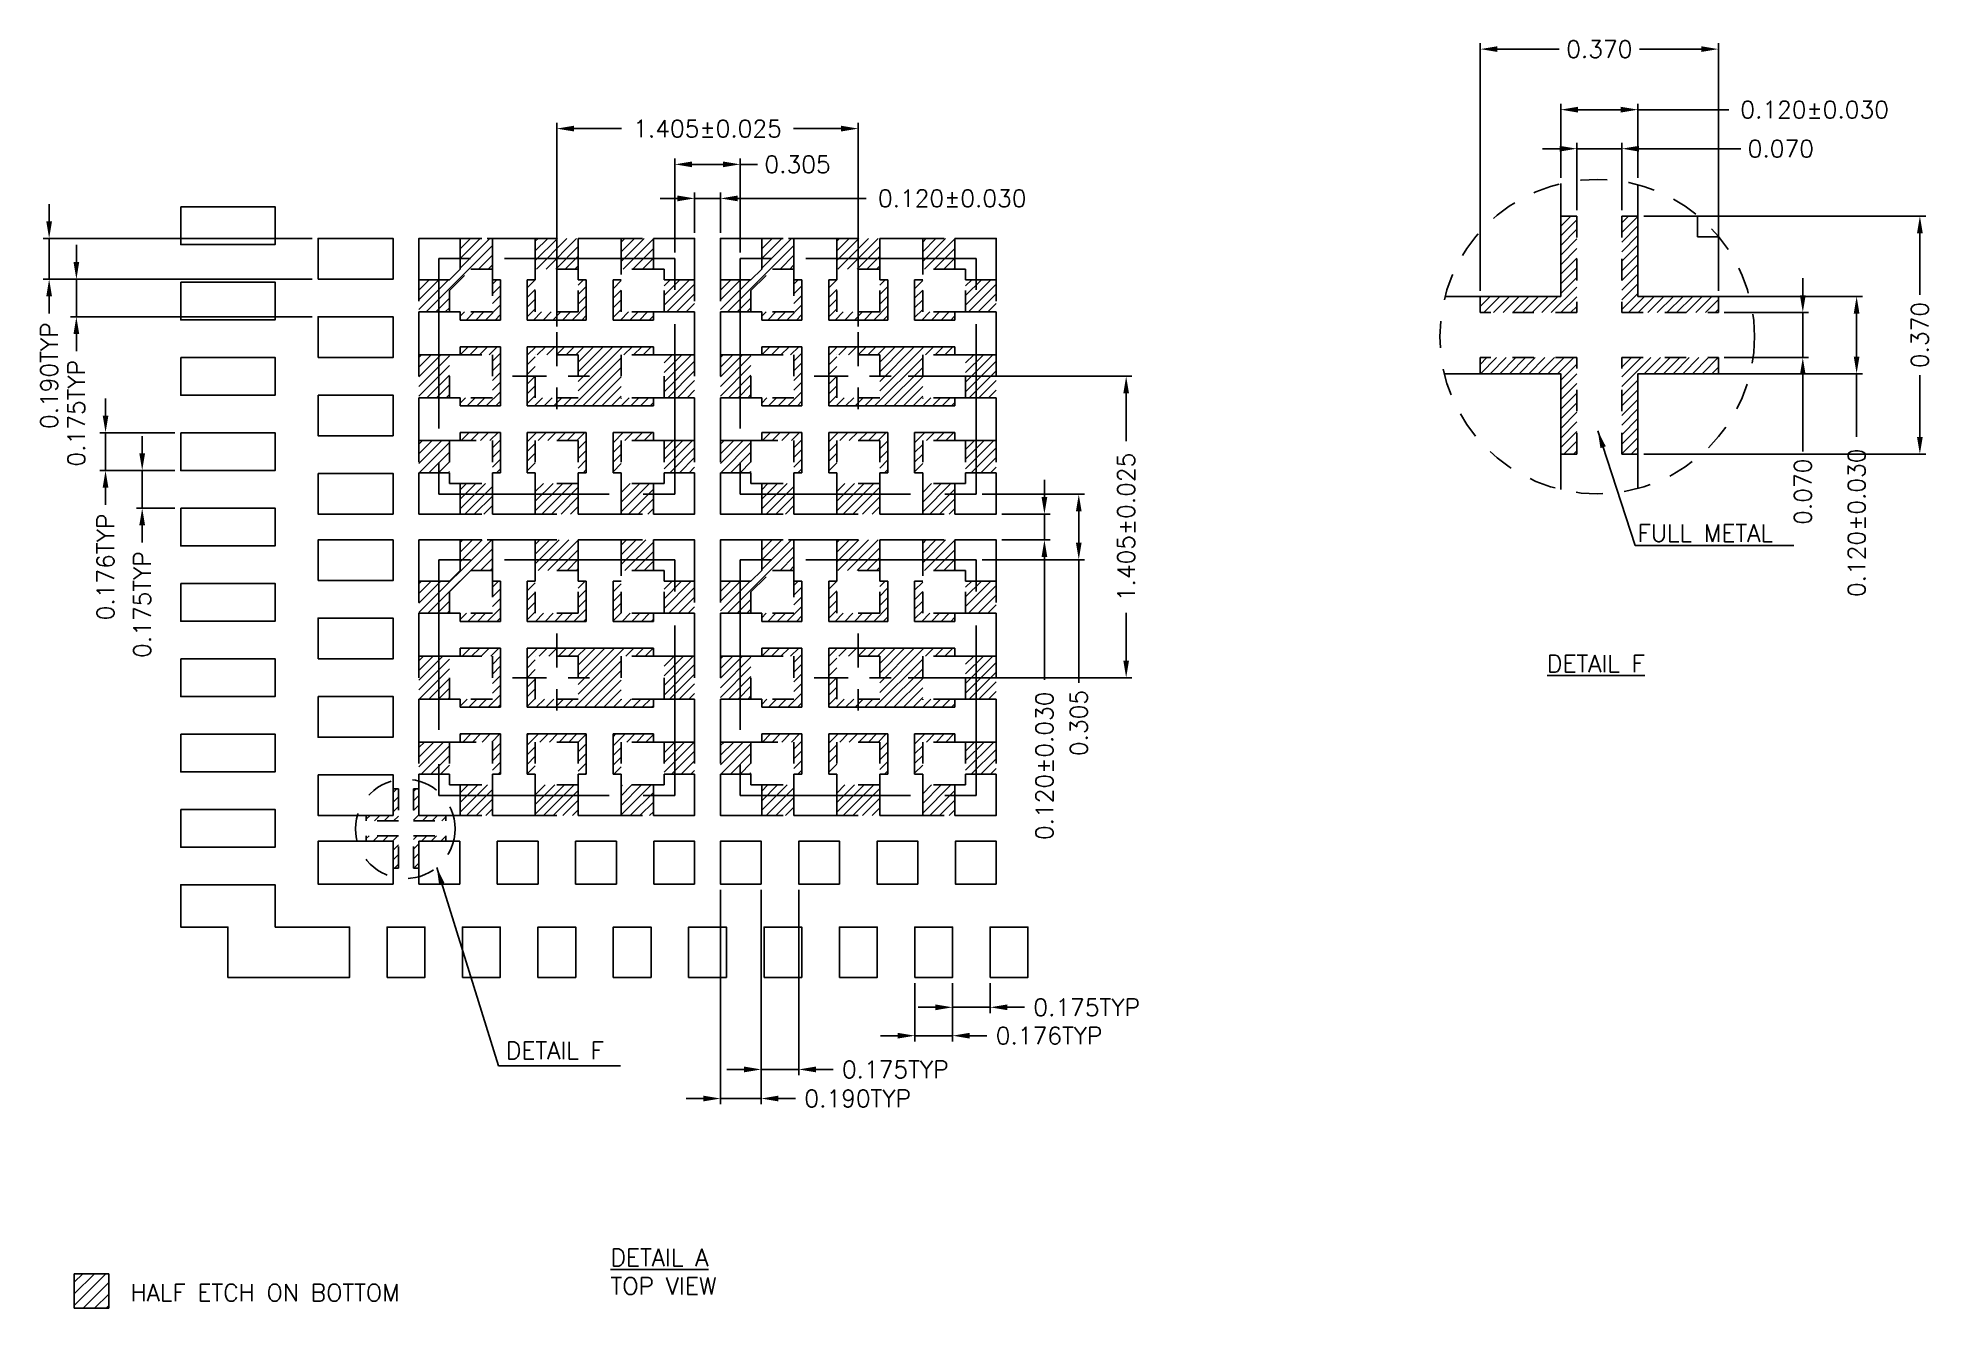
# Model space of a CAD drawing. Header units: millimetres. Extents: x 414.71 to 423.53, y 107.94 to 113.86.
import ezdxf
from ezdxf.enums import TextEntityAlignment as Align

# ---------------------------------------------------------------- set-up
doc = ezdxf.new("R2010")
doc.units = ezdxf.units.MM
doc.header["$LTSCALE"] = 0.5
doc.header["$PDMODE"] = 98
for name, pattern in [('CENTER', [50.8, 31.75, -6.35, 6.35, -6.35]), ('HIDDEN', [0.375, 0.25, -0.125]), ('PHANTOM2', [31.75, 15.875, -3.175, 3.175, -3.175, 3.175, -3.175])]:
    doc.linetypes.add(name, pattern=pattern)
for name, color, linetype in [('1', 7, 'Continuous'), ('1D', 4, 'Continuous'), ('BTM', 7, 'HIDDEN'), ('Center', 2, 'CENTER'), ('DIMENSION', 3, 'Continuous'), ('HEB', 4, 'Continuous'), ('PKG', 1, 'PHANTOM2')]:
    doc.layers.add(name, color=color, linetype=linetype)
doc.styles.add('SIMPLEX', font='simplex.shx')
doc.dimstyles.new('Standard3', dxfattribs={"dimtxt": 0.08, "dimasz": 0.08, "dimexe": 0.027, "dimexo": 0.027, "dimgap": 0.027, "dimtad": 1, "dimdec": 3, "dimrnd": 0.0005, "dimzin": 1, "dimtxsty": 'SIMPLEX', "dimcen": 0.1905, "dimclrd": 256, "dimclre": 256, "dimclrt": 256, "dimazin": 3, "dimtp": 0.03, "dimtm": 0.05, "dimtfac": 0.8, "dimtdec": 3, "dimtmove": 0, "dimatfit": 3, "dimfxl": 0.05, "dimtzin": 4, "dimlwd": -1, "dimlwe": -1})

msp = doc.modelspace()

# ---------------------------------------------------------------- texts
at = {"layer": '1D', "linetype": 'ByBlock', "style": 'SIMPLEX'}
msp.add_text('HALF ETCH ON BOTTOM', height=0.08, dxfattribs=at).set_placement((415.1411, 108.0089), align=Align.MIDDLE_LEFT)
at = {"layer": '1D', "ltscale": 0.1, "char_height": 0.08, "width": 0.781911, "attachment_point": 1, "style": 'SIMPLEX'}
for s, insert in [('FULL METAL', (422.1639, 111.5903)), ('{\\LDETAIL F}', (421.7422, 110.982)), ('DETAIL F', (416.8909, 109.1785)), ('{\\LDETAIL A}\\PTOP VIEW', (417.3784, 108.2135))]:
    msp.add_mtext(s, dxfattribs=dict(at, insert=insert))

# ---------------------------------------------------------------- blocks, each defined once
blk = doc.blocks.new('*D149')
at = {"layer": 'Defpoints', "color": 0, "ltscale": 0.5, "transparency": 16777216}
for p in [(422.5408, 113.8068), (421.4308, 112.6535), (422.5408, 112.6535)]:
    blk.add_point(p, dxfattribs=at)
at = {"layer": 'DIMENSION', "ltscale": 0.5, "transparency": 16777216}
for p, q in [((421.4308, 112.6805), (421.4308, 113.8338)), ((422.5408, 112.6805), (422.5408, 113.8338)), ((421.5108, 113.8068), (421.7988, 113.8068)), ((422.4608, 113.8068), (422.1728, 113.8068))]:
    blk.add_line(p, q, dxfattribs=at)
for points in [[(421.5108, 113.8202), (421.5108, 113.7935), (421.4308, 113.8068)], [(422.4608, 113.8202), (422.4608, 113.7935), (422.5408, 113.8068)]]:
    blk.add_solid(points, dxfattribs=at)
at = {"layer": 'DIMENSION', "ltscale": 0.5, "transparency": 16777216, "insert": (421.9858, 113.8068), "char_height": 0.08, "attachment_point": 5, "style": 'SIMPLEX'}
blk.add_mtext('\\A1;0.370', dxfattribs=at)
blk = doc.blocks.new('*D150')
at = {"layer": 'Defpoints', "color": 0, "ltscale": 0.5, "transparency": 16777216}
for p in [(422.1658, 113.5245), (421.8058, 113.1796), (422.1658, 113.1796)]:
    blk.add_point(p, dxfattribs=at)
at = {"layer": 'DIMENSION', "ltscale": 0.5, "transparency": 16777216}
for p, q in [((421.8058, 113.2066), (421.8058, 113.5515)), ((422.1658, 113.2066), (422.1658, 113.5515)), ((421.8858, 113.5245), (422.0858, 113.5245)), ((422.1658, 113.5245), (422.5886, 113.5245))]:
    blk.add_line(p, q, dxfattribs=at)
for points in [[(421.8858, 113.5379), (421.8858, 113.5112), (421.8058, 113.5245)], [(422.0858, 113.5379), (422.0858, 113.5112), (422.1658, 113.5245)]]:
    blk.add_solid(points, dxfattribs=at)
at = {"layer": 'DIMENSION', "ltscale": 0.5, "transparency": 16777216, "insert": (422.989, 113.5245), "char_height": 0.08, "attachment_point": 5, "style": 'SIMPLEX'}
blk.add_mtext('\\A1;0.120%%P0.030', dxfattribs=at)
blk = doc.blocks.new('*D151')
at = {"layer": 'Defpoints', "color": 0, "ltscale": 0.5, "transparency": 16777216}
for p in [(422.0908, 113.3425), (421.8808, 113.0285), (422.0908, 113.0285)]:
    blk.add_point(p, dxfattribs=at)
at = {"layer": 'DIMENSION', "ltscale": 0.5, "transparency": 16777216}
for p, q in [((421.8808, 113.0555), (421.8808, 113.3695)), ((422.0908, 113.0555), (422.0908, 113.3695)), ((421.8008, 113.3425), (421.7208, 113.3425)), ((421.8808, 113.3425), (422.0908, 113.3425)), ((422.1708, 113.3425), (422.6445, 113.3425))]:
    blk.add_line(p, q, dxfattribs=at)
for points in [[(421.8008, 113.3559), (421.8008, 113.3292), (421.8808, 113.3425)], [(422.1708, 113.3559), (422.1708, 113.3292), (422.0908, 113.3425)]]:
    blk.add_solid(points, dxfattribs=at)
at = {"layer": 'DIMENSION', "ltscale": 0.5, "transparency": 16777216, "insert": (422.8315, 113.3425), "char_height": 0.08, "attachment_point": 5, "style": 'SIMPLEX'}
blk.add_mtext('\\A1;0.070', dxfattribs=at)
blk = doc.blocks.new('*D152')
at = {"layer": 'Defpoints', "color": 0, "ltscale": 0.5, "transparency": 16777216}
for p in [(422.1658, 113.0285), (422.1658, 111.9185), (423.4795, 111.9185)]:
    blk.add_point(p, dxfattribs=at)
at = {"layer": 'DIMENSION', "ltscale": 0.5, "transparency": 16777216}
for p, q in [((422.1928, 113.0285), (423.5065, 113.0285)), ((423.4795, 112.9485), (423.4795, 112.6605)), ((423.4795, 111.9985), (423.4795, 112.2865)), ((422.1928, 111.9185), (423.5065, 111.9185))]:
    blk.add_line(p, q, dxfattribs=at)
for points in [[(423.4661, 112.9485), (423.4928, 112.9485), (423.4795, 113.0285)], [(423.4661, 111.9985), (423.4928, 111.9985), (423.4795, 111.9185)]]:
    blk.add_solid(points, dxfattribs=at)
at = {"layer": 'DIMENSION', "ltscale": 0.5, "transparency": 16777216, "insert": (423.4795, 112.4735), "char_height": 0.08, "attachment_point": 5, "rotation": 90, "style": 'SIMPLEX'}
blk.add_mtext('\\A1;0.370', dxfattribs=at)
blk = doc.blocks.new('*D153')
at = {"layer": 'Defpoints', "color": 0, "ltscale": 0.5, "transparency": 16777216}
for p in [(422.5408, 112.6535), (422.5408, 112.2935), (423.1847, 112.2935)]:
    blk.add_point(p, dxfattribs=at)
at = {"layer": 'DIMENSION', "ltscale": 0.5, "transparency": 16777216}
for p, q in [((422.5678, 112.6535), (423.2117, 112.6535)), ((423.1847, 112.5735), (423.1847, 112.3735)), ((422.5678, 112.2935), (423.2117, 112.2935)), ((423.1847, 112.2935), (423.1847, 111.9988))]:
    blk.add_line(p, q, dxfattribs=at)
for points in [[(423.1713, 112.5735), (423.198, 112.5735), (423.1847, 112.6535)], [(423.1713, 112.3735), (423.198, 112.3735), (423.1847, 112.2935)]]:
    blk.add_solid(points, dxfattribs=at)
at = {"layer": 'DIMENSION', "ltscale": 0.5, "transparency": 16777216, "insert": (423.1847, 111.5985), "char_height": 0.08, "attachment_point": 5, "rotation": 90, "style": 'SIMPLEX'}
blk.add_mtext('\\A1;0.120%%P0.030', dxfattribs=at)
blk = doc.blocks.new('*D154')
at = {"layer": 'Defpoints', "color": 0, "ltscale": 0.5, "transparency": 16777216}
for p in [(422.5408, 112.5785), (422.5408, 112.3685), (422.9339, 112.3685)]:
    blk.add_point(p, dxfattribs=at)
at = {"layer": 'DIMENSION', "ltscale": 0.5, "transparency": 16777216}
for p, q in [((422.9339, 112.6585), (422.9339, 112.7385)), ((422.5678, 112.5785), (422.9609, 112.5785)), ((422.9339, 112.5785), (422.9339, 112.3685)), ((422.5678, 112.3685), (422.9609, 112.3685)), ((422.9339, 112.2885), (422.9339, 111.9301))]:
    blk.add_line(p, q, dxfattribs=at)
for points in [[(422.9206, 112.6585), (422.9472, 112.6585), (422.9339, 112.5785)], [(422.9206, 112.2885), (422.9472, 112.2885), (422.9339, 112.3685)]]:
    blk.add_solid(points, dxfattribs=at)
at = {"layer": 'DIMENSION', "ltscale": 0.5, "transparency": 16777216, "insert": (422.9339, 111.7431), "char_height": 0.08, "attachment_point": 5, "rotation": 90, "style": 'SIMPLEX'}
blk.add_mtext('\\A1;0.070', dxfattribs=at)
blk = doc.blocks.new('*D201')
at = {"layer": 'Defpoints', "color": 0, "ltscale": 0.1, "transparency": 16777216}
for p in [(418.5327, 113.4362), (417.1277, 112.4873), (418.5327, 112.4873)]:
    blk.add_point(p, dxfattribs=at)
at = {"layer": 'DIMENSION', "ltscale": 0.1, "transparency": 16777216}
for p, q in [((417.1277, 112.5143), (417.1277, 113.4632)), ((418.5327, 112.5143), (418.5327, 113.4632)), ((417.2077, 113.4362), (417.4298, 113.4362)), ((418.4527, 113.4362), (418.2305, 113.4362))]:
    blk.add_line(p, q, dxfattribs=at)
for points in [[(417.2077, 113.4495), (417.2077, 113.4229), (417.1277, 113.4362)], [(418.4527, 113.4495), (418.4527, 113.4229), (418.5327, 113.4362)]]:
    blk.add_solid(points, dxfattribs=at)
at = {"layer": 'DIMENSION', "ltscale": 0.1, "transparency": 16777216, "insert": (417.8302, 113.4362), "char_height": 0.08, "attachment_point": 5, "style": 'SIMPLEX'}
blk.add_mtext('\\A1;1.405%%P0.025', dxfattribs=at)
blk = doc.blocks.new('*D202')
at = {"layer": 'Defpoints', "color": 0, "ltscale": 0.1, "transparency": 16777216}
for p in [(417.9827, 113.2695), (417.6777, 112.8314), (417.9827, 112.8314)]:
    blk.add_point(p, dxfattribs=at)
at = {"layer": 'DIMENSION', "ltscale": 0.1, "transparency": 16777216}
for p, q in [((417.6777, 112.8584), (417.6777, 113.2965)), ((417.9827, 112.8584), (417.9827, 113.2965)), ((417.7577, 113.2695), (417.9027, 113.2695)), ((417.9827, 113.2695), (418.0627, 113.2695))]:
    blk.add_line(p, q, dxfattribs=at)
for points in [[(417.7577, 113.2829), (417.7577, 113.2562), (417.6777, 113.2695)], [(417.9027, 113.2829), (417.9027, 113.2562), (417.9827, 113.2695)]]:
    blk.add_solid(points, dxfattribs=at)
at = {"layer": 'DIMENSION', "ltscale": 0.1, "transparency": 16777216, "insert": (418.2497, 113.2695), "char_height": 0.08, "attachment_point": 5, "style": 'SIMPLEX'}
blk.add_mtext('\\A1;0.305', dxfattribs=at)
blk = doc.blocks.new('*D203')
at = {"layer": 'Defpoints', "color": 0, "ltscale": 0.1, "transparency": 16777216}
for p in [(417.8902, 113.1108), (417.7702, 112.9239), (417.8902, 112.9239)]:
    blk.add_point(p, dxfattribs=at)
at = {"layer": 'DIMENSION', "ltscale": 0.1, "transparency": 16777216}
for p, q in [((417.6902, 113.1108), (417.6102, 113.1108)), ((417.7702, 112.9509), (417.7702, 113.1378)), ((417.7702, 113.1108), (417.8902, 113.1108)), ((417.8902, 112.9509), (417.8902, 113.1378)), ((417.9702, 113.1108), (418.5701, 113.1108))]:
    blk.add_line(p, q, dxfattribs=at)
for points in [[(417.6902, 113.1241), (417.6902, 113.0974), (417.7702, 113.1108)], [(417.9702, 113.1241), (417.9702, 113.0974), (417.8902, 113.1108)]]:
    blk.add_solid(points, dxfattribs=at)
at = {"layer": 'DIMENSION', "ltscale": 0.1, "transparency": 16777216, "insert": (418.9704, 113.1108), "char_height": 0.08, "attachment_point": 5, "style": 'SIMPLEX'}
blk.add_mtext('\\A1;0.120%%P0.030', dxfattribs=at)
blk = doc.blocks.new('*D204')
at = {"layer": 'Defpoints', "color": 0, "ltscale": 0.1, "transparency": 16777216}
for p in [(418.7385, 112.2814), (418.7385, 110.8764), (419.781, 110.8764)]:
    blk.add_point(p, dxfattribs=at)
at = {"layer": 'DIMENSION', "ltscale": 0.1, "transparency": 16777216}
for p, q in [((418.7655, 112.2814), (419.808, 112.2814)), ((419.781, 112.2014), (419.781, 111.9793)), ((419.781, 110.9564), (419.781, 111.1786)), ((418.7655, 110.8764), (419.808, 110.8764))]:
    blk.add_line(p, q, dxfattribs=at)
for points in [[(419.7676, 112.2014), (419.7943, 112.2014), (419.781, 112.2814)], [(419.7676, 110.9564), (419.7943, 110.9564), (419.781, 110.8764)]]:
    blk.add_solid(points, dxfattribs=at)
at = {"layer": 'DIMENSION', "ltscale": 0.1, "transparency": 16777216, "insert": (419.781, 111.5789), "char_height": 0.08, "attachment_point": 5, "rotation": 90, "style": 'SIMPLEX'}
blk.add_mtext('\\A1;1.405%%P0.025', dxfattribs=at)
blk = doc.blocks.new('*D205')
at = {"layer": 'Defpoints', "color": 0, "ltscale": 0.1, "transparency": 16777216}
for p in [(419.0827, 111.7314), (419.0827, 111.4264), (419.5602, 111.4264)]:
    blk.add_point(p, dxfattribs=at)
at = {"layer": 'DIMENSION', "ltscale": 0.1, "transparency": 16777216}
for p, q in [((419.1097, 111.7314), (419.5872, 111.7314)), ((419.5602, 111.6514), (419.5602, 111.5064)), ((419.1097, 111.4264), (419.5872, 111.4264)), ((419.5602, 111.4264), (419.5602, 110.8518))]:
    blk.add_line(p, q, dxfattribs=at)
for points in [[(419.5469, 111.6514), (419.5735, 111.6514), (419.5602, 111.7314)], [(419.5469, 111.5064), (419.5735, 111.5064), (419.5602, 111.4264)]]:
    blk.add_solid(points, dxfattribs=at)
at = {"layer": 'DIMENSION', "ltscale": 0.1, "transparency": 16777216, "insert": (419.5602, 110.6648), "char_height": 0.08, "attachment_point": 5, "rotation": 90, "style": 'SIMPLEX'}
blk.add_mtext('\\A1;0.305', dxfattribs=at)
blk = doc.blocks.new('*D206')
at = {"layer": 'Defpoints', "color": 0, "ltscale": 0.1, "transparency": 16777216}
for p in [(419.1752, 111.6389), (419.1752, 111.5189), (419.4, 111.5189)]:
    blk.add_point(p, dxfattribs=at)
at = {"layer": 'DIMENSION', "ltscale": 0.1, "transparency": 16777216}
for p, q in [((419.4, 111.7189), (419.4, 111.7989)), ((419.2022, 111.6389), (419.427, 111.6389)), ((419.4, 111.6389), (419.4, 111.5189)), ((419.2022, 111.5189), (419.427, 111.5189)), ((419.4, 111.4389), (419.4, 110.8658))]:
    blk.add_line(p, q, dxfattribs=at)
for points in [[(419.3867, 111.7189), (419.4133, 111.7189), (419.4, 111.6389)], [(419.3867, 111.4389), (419.4133, 111.4389), (419.4, 111.5189)]]:
    blk.add_solid(points, dxfattribs=at)
at = {"layer": 'DIMENSION', "ltscale": 0.1, "transparency": 16777216, "insert": (419.4, 110.4655), "char_height": 0.08, "attachment_point": 5, "rotation": 90, "style": 'SIMPLEX'}
blk.add_mtext('\\A1;0.120%%P0.030', dxfattribs=at)
blk = doc.blocks.new('*D213')
at = {"layer": 'Defpoints', "color": 0, "ltscale": 0.1, "transparency": 16777216}
for p in [(417.8902, 109.9139), (418.0802, 109.9139), (418.0802, 108.9144)]:
    blk.add_point(p, dxfattribs=at)
at = {"layer": 'DIMENSION', "ltscale": 0.1, "transparency": 16777216}
for p, q in [((417.8902, 109.8869), (417.8902, 108.8874)), ((418.0802, 109.8869), (418.0802, 108.8874)), ((417.8102, 108.9144), (417.7302, 108.9144)), ((417.8902, 108.9144), (418.0802, 108.9144)), ((418.1602, 108.9144), (418.2402, 108.9144))]:
    blk.add_line(p, q, dxfattribs=at)
for points in [[(417.8102, 108.9277), (417.8102, 108.901), (417.8902, 108.9144)], [(418.1602, 108.9277), (418.1602, 108.901), (418.0802, 108.9144)]]:
    blk.add_solid(points, dxfattribs=at)
at = {"layer": 'DIMENSION', "ltscale": 0.1, "transparency": 16777216, "insert": (418.53, 108.9144), "char_height": 0.08, "attachment_point": 5, "style": 'SIMPLEX'}
blk.add_mtext('\\A1;0.190TYP', dxfattribs=at)
blk = doc.blocks.new('*D214')
at = {"layer": 'Defpoints', "color": 0, "ltscale": 0.1, "transparency": 16777216}
for p in [(418.0802, 109.9139), (418.2552, 109.9139), (418.2552, 109.0499)]:
    blk.add_point(p, dxfattribs=at)
at = {"layer": 'DIMENSION', "ltscale": 0.1, "transparency": 16777216}
for p, q in [((418.0802, 109.8869), (418.0802, 109.0229)), ((418.2552, 109.8869), (418.2552, 109.0229)), ((418.0002, 109.0499), (417.9202, 109.0499)), ((418.0802, 109.0499), (418.2552, 109.0499)), ((418.3352, 109.0499), (418.4152, 109.0499))]:
    blk.add_line(p, q, dxfattribs=at)
for points in [[(418.0002, 109.0633), (418.0002, 109.0366), (418.0802, 109.0499)], [(418.3352, 109.0633), (418.3352, 109.0366), (418.2552, 109.0499)]]:
    blk.add_solid(points, dxfattribs=at)
at = {"layer": 'DIMENSION', "ltscale": 0.1, "transparency": 16777216, "insert": (418.705, 109.0499), "char_height": 0.08, "attachment_point": 5, "style": 'SIMPLEX'}
blk.add_mtext('\\A1;0.175TYP', dxfattribs=at)
blk = doc.blocks.new('*D215')
at = {"layer": 'Defpoints', "color": 0, "ltscale": 0.1, "transparency": 16777216}
for p in [(418.7958, 109.4789), (418.972, 109.4789), (418.972, 109.2073)]:
    blk.add_point(p, dxfattribs=at)
at = {"layer": 'DIMENSION', "ltscale": 0.1, "transparency": 16777216}
for p, q in [((418.7958, 109.4519), (418.7958, 109.1803)), ((418.972, 109.4519), (418.972, 109.1803)), ((418.7158, 109.2073), (418.6358, 109.2073)), ((418.7958, 109.2073), (418.972, 109.2073)), ((419.052, 109.2073), (419.132, 109.2073))]:
    blk.add_line(p, q, dxfattribs=at)
for points in [[(418.7158, 109.2206), (418.7158, 109.1939), (418.7958, 109.2073)], [(419.052, 109.2206), (419.052, 109.1939), (418.972, 109.2073)]]:
    blk.add_solid(points, dxfattribs=at)
at = {"layer": 'DIMENSION', "ltscale": 0.1, "transparency": 16777216, "insert": (419.4219, 109.2073), "char_height": 0.08, "attachment_point": 5, "style": 'SIMPLEX'}
blk.add_mtext('\\A1;0.176TYP', dxfattribs=at)
blk = doc.blocks.new('*D216')
at = {"layer": 'Defpoints', "color": 0, "ltscale": 0.1, "transparency": 16777216}
for p in [(418.972, 109.4789), (419.147, 109.4789), (419.147, 109.3396)]:
    blk.add_point(p, dxfattribs=at)
at = {"layer": 'DIMENSION', "ltscale": 0.1, "transparency": 16777216}
for p, q in [((418.972, 109.4519), (418.972, 109.3126)), ((419.147, 109.4519), (419.147, 109.3126)), ((418.892, 109.3396), (418.812, 109.3396)), ((418.972, 109.3396), (419.147, 109.3396)), ((419.227, 109.3396), (419.307, 109.3396))]:
    blk.add_line(p, q, dxfattribs=at)
for points in [[(418.892, 109.3529), (418.892, 109.3262), (418.972, 109.3396)], [(419.227, 109.3529), (419.227, 109.3262), (419.147, 109.3396)]]:
    blk.add_solid(points, dxfattribs=at)
at = {"layer": 'DIMENSION', "ltscale": 0.1, "transparency": 16777216, "insert": (419.5969, 109.3396), "char_height": 0.08, "attachment_point": 5, "style": 'SIMPLEX'}
blk.add_mtext('\\A1;0.175TYP', dxfattribs=at)
blk = doc.blocks.new('*D217')
at = {"layer": 'Defpoints', "color": 0, "ltscale": 0.1, "transparency": 16777216}
for p in [(416.0152, 112.9239), (414.7621, 112.7339), (416.0152, 112.7339)]:
    blk.add_point(p, dxfattribs=at)
at = {"layer": 'DIMENSION', "ltscale": 0.1, "transparency": 16777216}
for p, q in [((414.7621, 113.0039), (414.7621, 113.0839)), ((415.9882, 112.9239), (414.7351, 112.9239)), ((414.7621, 112.9239), (414.7621, 112.7339)), ((415.9882, 112.7339), (414.7351, 112.7339)), ((414.7621, 112.6539), (414.7621, 112.5739))]:
    blk.add_line(p, q, dxfattribs=at)
for points in [[(414.7488, 113.0039), (414.7755, 113.0039), (414.7621, 112.9239)], [(414.7488, 112.6539), (414.7755, 112.6539), (414.7621, 112.7339)]]:
    blk.add_solid(points, dxfattribs=at)
at = {"layer": 'DIMENSION', "ltscale": 0.1, "transparency": 16777216, "insert": (414.7621, 112.2841), "char_height": 0.08, "attachment_point": 5, "rotation": 90, "style": 'SIMPLEX'}
blk.add_mtext('\\A1;0.190TYP', dxfattribs=at)
blk = doc.blocks.new('*D218')
at = {"layer": 'Defpoints', "color": 0, "ltscale": 0.1, "transparency": 16777216}
for p in [(416.0152, 112.7339), (414.8891, 112.5589), (416.0152, 112.5589)]:
    blk.add_point(p, dxfattribs=at)
at = {"layer": 'DIMENSION', "ltscale": 0.1, "transparency": 16777216}
for p, q in [((414.8891, 112.8139), (414.8891, 112.8939)), ((415.9882, 112.7339), (414.8621, 112.7339)), ((414.8891, 112.7339), (414.8891, 112.5589)), ((415.9882, 112.5589), (414.8621, 112.5589)), ((414.8891, 112.4789), (414.8891, 112.3989))]:
    blk.add_line(p, q, dxfattribs=at)
for points in [[(414.8758, 112.8139), (414.9024, 112.8139), (414.8891, 112.7339)], [(414.8758, 112.4789), (414.9024, 112.4789), (414.8891, 112.5589)]]:
    blk.add_solid(points, dxfattribs=at)
at = {"layer": 'DIMENSION', "ltscale": 0.1, "transparency": 16777216, "insert": (414.8891, 112.1091), "char_height": 0.08, "attachment_point": 5, "rotation": 90, "style": 'SIMPLEX'}
blk.add_mtext('\\A1;0.175TYP', dxfattribs=at)
blk = doc.blocks.new('*D219')
at = {"layer": 'Defpoints', "color": 0, "ltscale": 0.1, "transparency": 16777216}
for p in [(415.3752, 112.0183), (415.025, 111.8421), (415.3752, 111.8421)]:
    blk.add_point(p, dxfattribs=at)
at = {"layer": 'DIMENSION', "ltscale": 0.1, "transparency": 16777216}
for p, q in [((415.025, 112.0983), (415.025, 112.1783)), ((415.3482, 112.0183), (414.998, 112.0183)), ((415.025, 112.0183), (415.025, 111.8421)), ((415.3482, 111.8421), (414.998, 111.8421)), ((415.025, 111.7621), (415.025, 111.6821))]:
    blk.add_line(p, q, dxfattribs=at)
for points in [[(415.0117, 112.0983), (415.0384, 112.0983), (415.025, 112.0183)], [(415.0117, 111.7621), (415.0384, 111.7621), (415.025, 111.8421)]]:
    blk.add_solid(points, dxfattribs=at)
at = {"layer": 'DIMENSION', "ltscale": 0.1, "transparency": 16777216, "insert": (415.025, 111.3922), "char_height": 0.08, "attachment_point": 5, "rotation": 90, "style": 'SIMPLEX'}
blk.add_mtext('\\A1;0.176TYP', dxfattribs=at)
blk = doc.blocks.new('*D220')
at = {"layer": 'Defpoints', "color": 0, "ltscale": 0.1, "transparency": 16777216}
for p in [(415.3752, 111.8421), (415.1958, 111.6671), (415.3752, 111.6671)]:
    blk.add_point(p, dxfattribs=at)
at = {"layer": 'DIMENSION', "ltscale": 0.1, "transparency": 16777216}
for p, q in [((415.1958, 111.9221), (415.1958, 112.0021)), ((415.3482, 111.8421), (415.1688, 111.8421)), ((415.1958, 111.8421), (415.1958, 111.6671)), ((415.3482, 111.6671), (415.1688, 111.6671)), ((415.1958, 111.5871), (415.1958, 111.5071))]:
    blk.add_line(p, q, dxfattribs=at)
for points in [[(415.1824, 111.9221), (415.2091, 111.9221), (415.1958, 111.8421)], [(415.1824, 111.5871), (415.2091, 111.5871), (415.1958, 111.6671)]]:
    blk.add_solid(points, dxfattribs=at)
at = {"layer": 'DIMENSION', "ltscale": 0.1, "transparency": 16777216, "insert": (415.1958, 111.2172), "char_height": 0.08, "attachment_point": 5, "rotation": 90, "style": 'SIMPLEX'}
blk.add_mtext('\\A1;0.175TYP', dxfattribs=at)

# ---------------------------------------------------------------- dimensions: what is measured, and where the dimension line sits
at = {"layer": 'DIMENSION', "ltscale": 0.5}
for base, p1, p2, text, picture, middle in [((422.5408, 113.8068), (421.4308, 112.6535), (422.5408, 112.6535), '0.370', '*D149', (421.9858, 113.8068)), ((422.1658, 113.5245), (421.8058, 113.1796), (422.1658, 113.1796), '0.120%%P0.030', '*D150', (422.989, 113.5245)), ((422.0908, 113.3425), (421.8808, 113.0285), (422.0908, 113.0285), '0.070', '*D151', (422.8315, 113.3425))]:
    dim = msp.add_linear_dim(base=base, p1=p1, p2=p2, text=text, dimstyle='Standard3', dxfattribs=at)
    dim.commit()
    dim.dimension.update_dxf_attribs({"geometry": picture, "text_midpoint": middle, "dimtype": 160})
at = {"layer": 'DIMENSION', "ltscale": 0.1}
dim = msp.add_linear_dim(base=(418.5327, 113.4362), p1=(417.1277, 112.4873), p2=(418.5327, 112.4873), text='<>%%P0.025', dimstyle='Standard3', dxfattribs=at)
dim.commit()
dim.dimension.update_dxf_attribs({"geometry": '*D201', "text_midpoint": (417.8302, 113.4362)})
dim = msp.add_linear_dim(base=(417.9827, 113.2695), p1=(417.6777, 112.8314), p2=(417.9827, 112.8314), dimstyle='Standard3', dxfattribs=at)
dim.commit()
dim.dimension.update_dxf_attribs({"geometry": '*D202', "text_midpoint": (418.2497, 113.2695), "dimtype": 160})
dim = msp.add_linear_dim(base=(417.8902, 113.1108), p1=(417.7702, 112.9239), p2=(417.8902, 112.9239), text='<>%%P0.030', dimstyle='Standard3', dxfattribs=at)
dim.commit()
dim.dimension.update_dxf_attribs({"geometry": '*D203', "text_midpoint": (418.9704, 113.1108), "dimtype": 160})
at = {"layer": 'DIMENSION', "color": 0, "ltscale": 0.1}
for base, p1, p2, picture, middle in [((414.7621, 112.7339), (416.0152, 112.9239), (416.0152, 112.7339), '*D217', (414.7621, 112.2841)), ((414.8891, 112.5589), (416.0152, 112.7339), (416.0152, 112.5589), '*D218', (414.8891, 112.1091)), ((415.025, 111.8421), (415.3752, 112.0183), (415.3752, 111.8421), '*D219', (415.025, 111.3922)), ((415.1958, 111.6671), (415.3752, 111.8421), (415.3752, 111.6671), '*D220', (415.1958, 111.2172))]:
    dim = msp.add_linear_dim(base=base, p1=p1, p2=p2, angle=270, text='<>TYP', dimstyle='Standard3', dxfattribs=at)
    dim.commit()
    dim.dimension.update_dxf_attribs({"geometry": picture, "text_midpoint": middle})
at = {"layer": 'DIMENSION', "ltscale": 0.5}
dim = msp.add_linear_dim(base=(423.4795, 111.9185), p1=(422.1658, 113.0285), p2=(422.1658, 111.9185), angle=90, text='0.370', dimstyle='Standard3', dxfattribs=at)
dim.commit()
dim.dimension.update_dxf_attribs({"geometry": '*D152', "text_midpoint": (423.4795, 112.4735)})
for base, p1, p2, text, picture, middle in [((422.9339, 112.3685), (422.5408, 112.5785), (422.5408, 112.3685), '0.070', '*D154', (422.9339, 111.7431)), ((423.1847, 112.2935), (422.5408, 112.6535), (422.5408, 112.2935), '0.120%%P0.030', '*D153', (423.1847, 111.5985))]:
    dim = msp.add_linear_dim(base=base, p1=p1, p2=p2, angle=90, text=text, dimstyle='Standard3', dxfattribs=at)
    dim.commit()
    dim.dimension.update_dxf_attribs({"geometry": picture, "text_midpoint": middle, "dimtype": 160})
at = {"layer": 'DIMENSION', "ltscale": 0.1}
dim = msp.add_linear_dim(base=(419.781, 110.8764), p1=(418.7385, 112.2814), p2=(418.7385, 110.8764), angle=90, text='<>%%P0.025', dimstyle='Standard3', dxfattribs=at)
dim.commit()
dim.dimension.update_dxf_attribs({"geometry": '*D204', "text_midpoint": (419.781, 111.5789)})
dim = msp.add_linear_dim(base=(419.4, 111.5189), p1=(419.1752, 111.6389), p2=(419.1752, 111.5189), angle=90, text='<>%%P0.030', dimstyle='Standard3', dxfattribs=at)
dim.commit()
dim.dimension.update_dxf_attribs({"geometry": '*D206', "text_midpoint": (419.4, 110.4655), "dimtype": 160})
dim = msp.add_linear_dim(base=(419.5602, 111.4264), p1=(419.0827, 111.7314), p2=(419.0827, 111.4264), angle=90, dimstyle='Standard3', dxfattribs=at)
dim.commit()
dim.dimension.update_dxf_attribs({"geometry": '*D205', "text_midpoint": (419.5602, 110.6648), "dimtype": 160})
at = {"layer": 'DIMENSION', "color": 0, "ltscale": 0.1}
for base, p1, p2, picture, middle in [((418.0802, 108.9144), (417.8902, 109.9139), (418.0802, 109.9139), '*D213', (418.53, 108.9144)), ((418.2552, 109.0499), (418.0802, 109.9139), (418.2552, 109.9139), '*D214', (418.705, 109.0499)), ((418.972, 109.2073), (418.7958, 109.4789), (418.972, 109.4789), '*D215', (419.4219, 109.2073)), ((419.147, 109.3396), (418.972, 109.4789), (419.147, 109.4789), '*D216', (419.5969, 109.3396))]:
    dim = msp.add_linear_dim(base=base, p1=p1, p2=p2, text='<>TYP', dimstyle='Standard3', dxfattribs=at)
    dim.commit()
    dim.dimension.update_dxf_attribs({"geometry": picture, "text_midpoint": middle})

# ---------------------------------------------------------------- hatches: boundary and pattern name
at = {"layer": '1D'}
h = msp.add_hatch(dxfattribs=at)
h.set_pattern_fill('ANSI31', color=256, scale=0.012, angle=360, style=0)
h.set_pattern_definition([(45, (416.844698, 110.131055), (-0.02694077, 0.02694077), [])])
h.paths.add_polyline_path([(415.0399, 107.937), (415.0399, 108.0978), (414.8791, 108.0978), (414.8791, 107.937)])
at = {"layer": 'HEB', "ltscale": 0.2}
h = msp.add_hatch(dxfattribs=at)
h.set_pattern_fill('ANSI31', color=4, scale=0.01)
h.set_pattern_definition([(45, (462.99154, 111.825314), (-0.02245064, 0.02245064), [])])
h.paths.add_polyline_path([(421.8808, 113.0285), (421.8058, 113.0285), (421.8058, 112.6535), (421.4308, 112.6535), (421.4308, 112.5785), (421.8808, 112.5785)])
h.paths.add_polyline_path([(422.5408, 112.6535), (422.1658, 112.6535), (422.1658, 113.0285), (422.0908, 113.0285), (422.0908, 112.5785), (422.5408, 112.5785)])
h.paths.add_polyline_path([(421.8808, 112.3685), (421.4308, 112.3685), (421.4308, 112.2935), (421.8058, 112.2935), (421.8058, 111.9185), (421.8808, 111.9185)])
h.paths.add_polyline_path([(422.1658, 112.2935), (422.5408, 112.2935), (422.5408, 112.3685), (422.0908, 112.3685), (422.0908, 111.9185), (422.1658, 111.9185)])
at = {"layer": 'HEB', "ltscale": 0.5}
h = msp.add_hatch(dxfattribs=at)
h.set_pattern_fill('ANSI31', color=4, scale=0.01)
h.set_pattern_definition([(45, (417.34064, 112.37087), (-0.0224506, 0.0224506), [])])
h.paths.add_polyline_path([(417.4277, 112.3813), (417.5777, 112.3813), (417.5777, 112.4189), (417.1277, 112.4189), (417.1277, 112.3814), (417.2277, 112.3814), (417.2277, 112.1814), (417.1277, 112.1814), (417.1277, 112.1439), (417.5777, 112.1439), (417.5777, 112.1814), (417.4277, 112.1814)])
h.paths.add_polyline_path([(417.1277, 112.4189), (416.9902, 112.4189), (416.9902, 112.2814), (417.0277, 112.2814), (417.0277, 112.3814), (417.1277, 112.3814)])
h.paths.add_polyline_path([(417.1277, 112.1814), (417.0277, 112.1814), (417.0277, 112.2814), (416.9902, 112.2814), (416.9902, 112.1439), (417.1277, 112.1439)])
h.paths.add_polyline_path([(416.8652, 112.7314), (416.8277, 112.7314), (416.8277, 112.5814), (416.6777, 112.5814), (416.6777, 112.5439), (416.8652, 112.5439)])
h.paths.add_polyline_path([(416.5777, 112.7314), (416.4852, 112.7314), (416.4852, 112.5814), (416.5777, 112.5814)])
h.paths.add_polyline_path([(416.8277, 112.8314), (416.6777, 112.8314), (416.6777, 112.7314), (416.6777, 112.7814), (416.6277, 112.7314), (416.5777, 112.7314), (416.5777, 112.5814), (416.6277, 112.5814), (416.6277, 112.6814), (416.7277, 112.7814), (416.8277, 112.7814)])
h.paths.add_polyline_path([(417.2277, 112.8314), (417.0277, 112.8314), (417.0277, 112.7814), (417.2277, 112.7814)])
h.paths.add_polyline_path([(417.2652, 112.7314), (417.2277, 112.7314), (417.2277, 112.5814), (417.0277, 112.5814), (417.0277, 112.7314), (416.9902, 112.7314), (416.9902, 112.5439), (417.2652, 112.5439)])
h.paths.add_polyline_path([(417.5777, 112.8314), (417.4277, 112.8314), (417.4277, 112.7814), (417.5777, 112.7814)])
h.paths.add_polyline_path([(417.6777, 112.7314), (417.6277, 112.7314), (417.6277, 112.5814), (417.6777, 112.5814)])
h.paths.add_polyline_path([(417.5777, 112.5814), (417.4277, 112.5814), (417.4277, 112.7314), (417.3902, 112.7314), (417.3902, 112.5439), (417.5777, 112.5439)])
h.paths.add_polyline_path([(417.6777, 112.3814), (417.6277, 112.3814), (417.6277, 112.1814), (417.6777, 112.1814)])
h.paths.add_polyline_path([(416.8652, 112.4189), (416.6777, 112.4189), (416.6777, 112.3814), (416.8277, 112.3814), (416.8277, 112.1814), (416.6777, 112.1814), (416.6777, 112.1439), (416.8652, 112.1439)])
h.paths.add_polyline_path([(416.5777, 112.3814), (416.4852, 112.3813), (416.4852, 112.1813), (416.5777, 112.1814)])
h.paths.add_polyline_path([(416.6277, 112.3814), (416.5777, 112.3814), (416.5777, 112.1814), (416.6277, 112.1814)])
h.paths.add_polyline_path([(416.5777, 111.9814), (416.4852, 111.9814), (416.4852, 111.8314), (416.5777, 111.8314)])
h.paths.add_polyline_path([(416.6277, 111.9814), (416.5777, 111.9814), (416.5777, 111.8314), (416.6277, 111.8314)])
h.paths.add_polyline_path([(416.8277, 111.7314), (416.6777, 111.7314), (416.6777, 111.6389), (416.8277, 111.6389)])
h.paths.add_polyline_path([(416.8277, 111.7814), (416.6777, 111.7814), (416.6777, 111.7314), (416.8277, 111.7314)])
h.paths.add_polyline_path([(416.8652, 112.0189), (416.6777, 112.0189), (416.6777, 111.9814), (416.8277, 111.9814), (416.8277, 111.8314), (416.8652, 111.8314)])
h.paths.add_polyline_path([(417.2652, 112.0189), (416.9902, 112.0189), (416.9902, 111.8314), (417.0277, 111.8314), (417.0277, 111.9814), (417.2277, 111.9814), (417.2277, 111.8314), (417.2652, 111.8314)])
h.paths.add_polyline_path([(417.2277, 111.7814), (417.0277, 111.7814), (417.0277, 111.7314), (417.2277, 111.7314)])
h.paths.add_polyline_path([(417.2277, 111.7314), (417.0277, 111.7314), (417.0277, 111.6389), (417.2277, 111.6389)])
h.paths.add_polyline_path([(417.5777, 111.7314), (417.4277, 111.7314), (417.4277, 111.6389), (417.5777, 111.6389)])
h.paths.add_polyline_path([(417.5777, 111.7814), (417.4277, 111.7814), (417.4277, 111.7314), (417.5777, 111.7314)])
h.paths.add_polyline_path([(417.5777, 112.0189), (417.3902, 112.0189), (417.3902, 111.8314), (417.4277, 111.8314), (417.4277, 111.9814), (417.5777, 111.9814)])
h.paths.add_polyline_path([(417.6777, 111.9814), (417.6277, 111.9814), (417.6277, 111.8314), (417.6777, 111.8314)])
h.paths.add_polyline_path([(417.7702, 111.9814), (417.6777, 111.9814), (417.6777, 111.8314), (417.7702, 111.8314)])
h.paths.add_polyline_path([(417.7702, 112.1814), (417.7702, 112.3814), (417.6777, 112.3814), (417.6777, 112.1814)])
h.paths.add_polyline_path([(417.7702, 112.5814), (417.7702, 112.7314), (417.6777, 112.7314), (417.6777, 112.5814)])
h.paths.add_polyline_path([(416.8277, 112.9239), (416.6777, 112.9239), (416.6777, 112.8314), (416.8277, 112.8314)])
h.paths.add_polyline_path([(417.2277, 112.9239), (417.0277, 112.9239), (417.0277, 112.8314), (417.2277, 112.8314)])
h.paths.add_polyline_path([(417.5777, 112.9239), (417.4277, 112.9239), (417.4277, 112.8314), (417.5777, 112.8314)])
h = msp.add_hatch(dxfattribs=at)
h.set_pattern_fill('ANSI31', color=4, scale=0.01)
h.set_pattern_definition([(45, (418.74564, 112.37087), (-0.0224506, 0.0224506), [])])
h.paths.add_polyline_path([(418.8327, 112.3813), (418.9827, 112.3813), (418.9827, 112.4189), (418.5327, 112.4189), (418.5327, 112.3814), (418.6327, 112.3814), (418.6327, 112.1814), (418.5327, 112.1814), (418.5327, 112.1439), (418.9827, 112.1439), (418.9827, 112.1814), (418.8327, 112.1814)])
h.paths.add_polyline_path([(418.5327, 112.4189), (418.3952, 112.4189), (418.3952, 112.2814), (418.4327, 112.2814), (418.4327, 112.3814), (418.5327, 112.3814)])
h.paths.add_polyline_path([(418.5327, 112.1814), (418.4327, 112.1814), (418.4327, 112.2814), (418.3952, 112.2814), (418.3952, 112.1439), (418.5327, 112.1439)])
h.paths.add_polyline_path([(418.2702, 112.7314), (418.2327, 112.7314), (418.2327, 112.5814), (418.0827, 112.5814), (418.0827, 112.5439), (418.2702, 112.5439)])
h.paths.add_polyline_path([(417.9827, 112.7314), (417.8902, 112.7314), (417.8902, 112.5814), (417.9827, 112.5814)])
h.paths.add_polyline_path([(418.2327, 112.8314), (418.0827, 112.8314), (418.0827, 112.7314), (418.0827, 112.7814), (418.0327, 112.7314), (417.9827, 112.7314), (417.9827, 112.5814), (418.0327, 112.5814), (418.0327, 112.6814), (418.1327, 112.7814), (418.2327, 112.7814)])
h.paths.add_polyline_path([(418.6327, 112.8314), (418.4327, 112.8314), (418.4327, 112.7814), (418.6327, 112.7814)])
h.paths.add_polyline_path([(418.6702, 112.7314), (418.6327, 112.7314), (418.6327, 112.5814), (418.4327, 112.5814), (418.4327, 112.7314), (418.3952, 112.7314), (418.3952, 112.5439), (418.6702, 112.5439)])
h.paths.add_polyline_path([(418.9827, 112.8314), (418.8327, 112.8314), (418.8327, 112.7814), (418.9827, 112.7814)])
h.paths.add_polyline_path([(419.0827, 112.7314), (419.0327, 112.7314), (419.0327, 112.5814), (419.0827, 112.5814)])
h.paths.add_polyline_path([(418.9827, 112.5814), (418.8327, 112.5814), (418.8327, 112.7314), (418.7952, 112.7314), (418.7952, 112.5439), (418.9827, 112.5439)])
h.paths.add_polyline_path([(419.0827, 112.3814), (419.0327, 112.3814), (419.0327, 112.1814), (419.0827, 112.1814)])
h.paths.add_polyline_path([(418.2702, 112.4189), (418.0827, 112.4189), (418.0827, 112.3814), (418.2327, 112.3814), (418.2327, 112.1814), (418.0827, 112.1814), (418.0827, 112.1439), (418.2702, 112.1439)])
h.paths.add_polyline_path([(417.9827, 112.3814), (417.8902, 112.3813), (417.8902, 112.1813), (417.9827, 112.1814)])
h.paths.add_polyline_path([(418.0327, 112.3814), (417.9827, 112.3814), (417.9827, 112.1814), (418.0327, 112.1814)])
h.paths.add_polyline_path([(417.9827, 111.9814), (417.8902, 111.9814), (417.8902, 111.8314), (417.9827, 111.8314)])
h.paths.add_polyline_path([(418.0327, 111.9814), (417.9827, 111.9814), (417.9827, 111.8314), (418.0327, 111.8314)])
h.paths.add_polyline_path([(418.2327, 111.7314), (418.0827, 111.7314), (418.0827, 111.6389), (418.2327, 111.6389)])
h.paths.add_polyline_path([(418.2327, 111.7814), (418.0827, 111.7814), (418.0827, 111.7314), (418.2327, 111.7314)])
h.paths.add_polyline_path([(418.2702, 112.0189), (418.0827, 112.0189), (418.0827, 111.9814), (418.2327, 111.9814), (418.2327, 111.8314), (418.2702, 111.8314)])
h.paths.add_polyline_path([(418.6702, 112.0189), (418.3952, 112.0189), (418.3952, 111.8314), (418.4327, 111.8314), (418.4327, 111.9814), (418.6327, 111.9814), (418.6327, 111.8314), (418.6702, 111.8314)])
h.paths.add_polyline_path([(418.6327, 111.7814), (418.4327, 111.7814), (418.4327, 111.7314), (418.6327, 111.7314)])
h.paths.add_polyline_path([(418.6327, 111.7314), (418.4327, 111.7314), (418.4327, 111.6389), (418.6327, 111.6389)])
h.paths.add_polyline_path([(418.9827, 111.7314), (418.8327, 111.7314), (418.8327, 111.6389), (418.9827, 111.6389)])
h.paths.add_polyline_path([(418.9827, 111.7814), (418.8327, 111.7814), (418.8327, 111.7314), (418.9827, 111.7314)])
h.paths.add_polyline_path([(418.9827, 112.0189), (418.7952, 112.0189), (418.7952, 111.8314), (418.8327, 111.8314), (418.8327, 111.9814), (418.9827, 111.9814)])
h.paths.add_polyline_path([(419.0827, 111.9814), (419.0327, 111.9814), (419.0327, 111.8314), (419.0827, 111.8314)])
h.paths.add_polyline_path([(419.1752, 111.9814), (419.0827, 111.9814), (419.0827, 111.8314), (419.1752, 111.8314)])
h.paths.add_polyline_path([(419.1752, 112.1814), (419.1752, 112.3814), (419.0827, 112.3814), (419.0827, 112.1814)])
h.paths.add_polyline_path([(419.1752, 112.5814), (419.1752, 112.7314), (419.0827, 112.7314), (419.0827, 112.5814)])
h.paths.add_polyline_path([(418.2327, 112.9239), (418.0827, 112.9239), (418.0827, 112.8314), (418.2327, 112.8314)])
h.paths.add_polyline_path([(418.6327, 112.9239), (418.4327, 112.9239), (418.4327, 112.8314), (418.6327, 112.8314)])
h.paths.add_polyline_path([(418.9827, 112.9239), (418.8327, 112.9239), (418.8327, 112.8314), (418.9827, 112.8314)])
h = msp.add_hatch(dxfattribs=at)
h.set_pattern_fill('ANSI31', color=4, scale=0.01)
h.set_pattern_definition([(45, (416.472793, 110.22429), (-0.02245064, 0.02245064), [])])
h.paths.add_polyline_path([(416.6102, 110.2339), (416.4852, 110.2339), (416.4852, 110.3589), (416.4602, 110.3589), (416.4602, 110.2089), (416.6102, 110.2089)])
h.paths.add_polyline_path([(416.6102, 110.1389), (416.4602, 110.1389), (416.4602, 109.9889), (416.4852, 109.9889), (416.4852, 110.1139), (416.6102, 110.1139)])
h.paths.add_polyline_path([(416.3902, 110.1389), (416.2402, 110.1389), (416.2402, 110.1139), (416.3652, 110.1139), (416.3652, 109.9889), (416.3902, 109.9889)])
h.paths.add_polyline_path([(416.3902, 110.3589), (416.3652, 110.3589), (416.3652, 110.2339), (416.2402, 110.2339), (416.2402, 110.2089), (416.3902, 110.2089)])
h.paths.add_polyline_path([(417.4277, 110.9763), (417.5777, 110.9763), (417.5777, 111.0139), (417.1277, 111.0139), (417.1277, 110.9764), (417.2277, 110.9764), (417.2277, 110.7764), (417.1277, 110.7764), (417.1277, 110.7389), (417.5777, 110.7389), (417.5777, 110.7764), (417.4277, 110.7764)])
h.paths.add_polyline_path([(417.1277, 111.0139), (416.9902, 111.0139), (416.9902, 110.8764), (417.0277, 110.8764), (417.0277, 110.9764), (417.1277, 110.9764)])
h.paths.add_polyline_path([(417.1277, 110.7764), (417.0277, 110.7764), (417.0277, 110.8764), (416.9902, 110.8764), (416.9902, 110.7389), (417.1277, 110.7389)])
h.paths.add_polyline_path([(416.8652, 111.3264), (416.8277, 111.3264), (416.8277, 111.1764), (416.6777, 111.1764), (416.6777, 111.1389), (416.8652, 111.1389)])
h.paths.add_polyline_path([(416.5777, 111.3264), (416.4852, 111.3264), (416.4852, 111.1764), (416.5777, 111.1764)])
h.paths.add_polyline_path([(416.8277, 111.4264), (416.6777, 111.4264), (416.6777, 111.3264), (416.6777, 111.3764), (416.6277, 111.3264), (416.5777, 111.3264), (416.5777, 111.1764), (416.6277, 111.1764), (416.6277, 111.2764), (416.7277, 111.3764), (416.8277, 111.3764)])
h.paths.add_polyline_path([(417.2277, 111.4264), (417.0277, 111.4264), (417.0277, 111.3764), (417.2277, 111.3764)])
h.paths.add_polyline_path([(417.2652, 111.3264), (417.2277, 111.3264), (417.2277, 111.1764), (417.0277, 111.1764), (417.0277, 111.3264), (416.9902, 111.3264), (416.9902, 111.1389), (417.2652, 111.1389)])
h.paths.add_polyline_path([(417.5777, 111.4264), (417.4277, 111.4264), (417.4277, 111.3764), (417.5777, 111.3764)])
h.paths.add_polyline_path([(417.6777, 111.3264), (417.6277, 111.3264), (417.6277, 111.1764), (417.6777, 111.1764)])
h.paths.add_polyline_path([(417.5777, 111.1764), (417.4277, 111.1764), (417.4277, 111.3264), (417.3902, 111.3264), (417.3902, 111.1389), (417.5777, 111.1389)])
h.paths.add_polyline_path([(417.6777, 110.9764), (417.6277, 110.9764), (417.6277, 110.7764), (417.6777, 110.7764)])
h.paths.add_polyline_path([(416.8652, 111.0139), (416.6777, 111.0139), (416.6777, 110.9764), (416.8277, 110.9764), (416.8277, 110.7764), (416.6777, 110.7764), (416.6777, 110.7389), (416.8652, 110.7389)])
h.paths.add_polyline_path([(416.5777, 110.9764), (416.4852, 110.9763), (416.4852, 110.7763), (416.5777, 110.7764)])
h.paths.add_polyline_path([(416.6277, 110.9764), (416.5777, 110.9764), (416.5777, 110.7764), (416.6277, 110.7764)])
h.paths.add_polyline_path([(416.5777, 110.5764), (416.4852, 110.5764), (416.4852, 110.4264), (416.5777, 110.4264)])
h.paths.add_polyline_path([(416.6277, 110.5764), (416.5777, 110.5764), (416.5777, 110.4264), (416.6277, 110.4264)])
h.paths.add_polyline_path([(416.8277, 110.3264), (416.6777, 110.3264), (416.6777, 110.2339), (416.8277, 110.2339)])
h.paths.add_polyline_path([(416.8277, 110.3764), (416.6777, 110.3764), (416.6777, 110.3264), (416.8277, 110.3264)])
h.paths.add_polyline_path([(416.8652, 110.6139), (416.6777, 110.6139), (416.6777, 110.5764), (416.8277, 110.5764), (416.8277, 110.4264), (416.8652, 110.4264)])
h.paths.add_polyline_path([(417.2652, 110.6139), (416.9902, 110.6139), (416.9902, 110.4264), (417.0277, 110.4264), (417.0277, 110.5764), (417.2277, 110.5764), (417.2277, 110.4264), (417.2652, 110.4264)])
h.paths.add_polyline_path([(417.2277, 110.3764), (417.0277, 110.3764), (417.0277, 110.3264), (417.2277, 110.3264)])
h.paths.add_polyline_path([(417.2277, 110.3264), (417.0277, 110.3264), (417.0277, 110.2339), (417.2277, 110.2339)])
h.paths.add_polyline_path([(417.5777, 110.3264), (417.4277, 110.3264), (417.4277, 110.2339), (417.5777, 110.2339)])
h.paths.add_polyline_path([(417.5777, 110.3764), (417.4277, 110.3764), (417.4277, 110.3264), (417.5777, 110.3264)])
h.paths.add_polyline_path([(417.5777, 110.6139), (417.3902, 110.6139), (417.3902, 110.4264), (417.4277, 110.4264), (417.4277, 110.5764), (417.5777, 110.5764)])
h.paths.add_polyline_path([(417.6777, 110.5764), (417.6277, 110.5764), (417.6277, 110.4264), (417.6777, 110.4264)])
h.paths.add_polyline_path([(417.7702, 110.5764), (417.6777, 110.5764), (417.6777, 110.4264), (417.7702, 110.4264)])
h.paths.add_polyline_path([(417.7702, 110.7764), (417.7702, 110.9764), (417.6777, 110.9764), (417.6777, 110.7764)])
h.paths.add_polyline_path([(417.7702, 111.1764), (417.7702, 111.3264), (417.6777, 111.3264), (417.6777, 111.1764)])
h.paths.add_polyline_path([(416.8277, 111.5189), (416.6777, 111.5189), (416.6777, 111.4264), (416.8277, 111.4264)])
h.paths.add_polyline_path([(417.2277, 111.5189), (417.0277, 111.5189), (417.0277, 111.4264), (417.2277, 111.4264)])
h.paths.add_polyline_path([(417.5777, 111.5189), (417.4277, 111.5189), (417.4277, 111.4264), (417.5777, 111.4264)])
h = msp.add_hatch(dxfattribs=at)
h.set_pattern_fill('ANSI31', color=4, scale=0.01)
h.set_pattern_definition([(45, (418.74564, 110.96587), (-0.0224506, 0.0224506), [])])
h.paths.add_polyline_path([(418.8327, 110.9763), (418.9827, 110.9763), (418.9827, 111.0139), (418.5327, 111.0139), (418.5327, 110.9764), (418.6327, 110.9764), (418.6327, 110.7764), (418.5327, 110.7764), (418.5327, 110.7389), (418.9827, 110.7389), (418.9827, 110.7764), (418.8327, 110.7764)])
h.paths.add_polyline_path([(418.5327, 111.0139), (418.3952, 111.0139), (418.3952, 110.8764), (418.4327, 110.8764), (418.4327, 110.9764), (418.5327, 110.9764)])
h.paths.add_polyline_path([(418.5327, 110.7764), (418.4327, 110.7764), (418.4327, 110.8764), (418.3952, 110.8764), (418.3952, 110.7389), (418.5327, 110.7389)])
h.paths.add_polyline_path([(418.2702, 111.3264), (418.2327, 111.3264), (418.2327, 111.1764), (418.0827, 111.1764), (418.0827, 111.1389), (418.2702, 111.1389)])
h.paths.add_polyline_path([(417.9827, 111.3264), (417.8902, 111.3264), (417.8902, 111.1764), (417.9827, 111.1764)])
h.paths.add_polyline_path([(418.2327, 111.4264), (418.0827, 111.4264), (418.0827, 111.3264), (418.0827, 111.3764), (418.0327, 111.3264), (417.9827, 111.3264), (417.9827, 111.1764), (418.0327, 111.1764), (418.0327, 111.2764), (418.1327, 111.3764), (418.2327, 111.3764)])
h.paths.add_polyline_path([(418.6327, 111.4264), (418.4327, 111.4264), (418.4327, 111.3764), (418.6327, 111.3764)])
h.paths.add_polyline_path([(418.6702, 111.3264), (418.6327, 111.3264), (418.6327, 111.1764), (418.4327, 111.1764), (418.4327, 111.3264), (418.3952, 111.3264), (418.3952, 111.1389), (418.6702, 111.1389)])
h.paths.add_polyline_path([(418.9827, 111.4264), (418.8327, 111.4264), (418.8327, 111.3764), (418.9827, 111.3764)])
h.paths.add_polyline_path([(419.0827, 111.3264), (419.0327, 111.3264), (419.0327, 111.1764), (419.0827, 111.1764)])
h.paths.add_polyline_path([(418.9827, 111.1764), (418.8327, 111.1764), (418.8327, 111.3264), (418.7952, 111.3264), (418.7952, 111.1389), (418.9827, 111.1389)])
h.paths.add_polyline_path([(419.0827, 110.9764), (419.0327, 110.9764), (419.0327, 110.7764), (419.0827, 110.7764)])
h.paths.add_polyline_path([(418.2702, 111.0139), (418.0827, 111.0139), (418.0827, 110.9764), (418.2327, 110.9764), (418.2327, 110.7764), (418.0827, 110.7764), (418.0827, 110.7389), (418.2702, 110.7389)])
h.paths.add_polyline_path([(417.9827, 110.9764), (417.8902, 110.9763), (417.8902, 110.7763), (417.9827, 110.7764)])
h.paths.add_polyline_path([(418.0327, 110.9764), (417.9827, 110.9764), (417.9827, 110.7764), (418.0327, 110.7764)])
h.paths.add_polyline_path([(417.9827, 110.5764), (417.8902, 110.5764), (417.8902, 110.4264), (417.9827, 110.4264)])
h.paths.add_polyline_path([(418.0327, 110.5764), (417.9827, 110.5764), (417.9827, 110.4264), (418.0327, 110.4264)])
h.paths.add_polyline_path([(418.2327, 110.3264), (418.0827, 110.3264), (418.0827, 110.2339), (418.2327, 110.2339)])
h.paths.add_polyline_path([(418.2327, 110.3764), (418.0827, 110.3764), (418.0827, 110.3264), (418.2327, 110.3264)])
h.paths.add_polyline_path([(418.2702, 110.6139), (418.0827, 110.6139), (418.0827, 110.5764), (418.2327, 110.5764), (418.2327, 110.4264), (418.2702, 110.4264)])
h.paths.add_polyline_path([(418.6702, 110.6139), (418.3952, 110.6139), (418.3952, 110.4264), (418.4327, 110.4264), (418.4327, 110.5764), (418.6327, 110.5764), (418.6327, 110.4264), (418.6702, 110.4264)])
h.paths.add_polyline_path([(418.6327, 110.3764), (418.4327, 110.3764), (418.4327, 110.3264), (418.6327, 110.3264)])
h.paths.add_polyline_path([(418.6327, 110.3264), (418.4327, 110.3264), (418.4327, 110.2339), (418.6327, 110.2339)])
h.paths.add_polyline_path([(418.9827, 110.3264), (418.8327, 110.3264), (418.8327, 110.2339), (418.9827, 110.2339)])
h.paths.add_polyline_path([(418.9827, 110.3764), (418.8327, 110.3764), (418.8327, 110.3264), (418.9827, 110.3264)])
h.paths.add_polyline_path([(418.9827, 110.6139), (418.7952, 110.6139), (418.7952, 110.4264), (418.8327, 110.4264), (418.8327, 110.5764), (418.9827, 110.5764)])
h.paths.add_polyline_path([(419.0827, 110.5764), (419.0327, 110.5764), (419.0327, 110.4264), (419.0827, 110.4264)])
h.paths.add_polyline_path([(419.1752, 110.5764), (419.0827, 110.5764), (419.0827, 110.4264), (419.1752, 110.4264)])
h.paths.add_polyline_path([(419.1752, 110.7764), (419.1752, 110.9764), (419.0827, 110.9764), (419.0827, 110.7764)])
h.paths.add_polyline_path([(419.1752, 111.1764), (419.1752, 111.3264), (419.0827, 111.3264), (419.0827, 111.1764)])
h.paths.add_polyline_path([(418.2327, 111.5189), (418.0827, 111.5189), (418.0827, 111.4264), (418.2327, 111.4264)])
h.paths.add_polyline_path([(418.6327, 111.5189), (418.4327, 111.5189), (418.4327, 111.4264), (418.6327, 111.4264)])
h.paths.add_polyline_path([(418.9827, 111.5189), (418.8327, 111.5189), (418.8327, 111.4264), (418.9827, 111.4264)])

# ---------------------------------------------------------------- linework, layer by layer
for p, q in [((416.6777, 112.7814), (416.6777, 112.9239)), ((416.8277, 112.7814), (416.8277, 112.9239)), ((417.0277, 112.7314), (417.0277, 112.9239)), ((417.2277, 112.7314), (417.2277, 112.9239)), ((417.4277, 112.7814), (417.4277, 112.9239)), ((417.5777, 112.7814), (417.5777, 112.9239)), ((418.0827, 112.7814), (418.0827, 112.9239)), ((418.2327, 112.7814), (418.2327, 112.9239)), ((418.4327, 112.7314), (418.4327, 112.9239)), ((418.6327, 112.7314), (418.6327, 112.9239)), ((418.8327, 112.7814), (418.8327, 112.9239)), ((418.9827, 112.7814), (418.9827, 112.9239)), ((416.8027, 112.7814), (416.8277, 112.7814)), ((416.8277, 112.7814), (416.8277, 112.7564)), ((417.4277, 112.7564), (417.4277, 112.7814)), ((417.5777, 112.7814), (417.6277, 112.7814)), ((417.6277, 112.7314), (417.6277, 112.7814)), ((418.2077, 112.7814), (418.2327, 112.7814)), ((418.2327, 112.7814), (418.2327, 112.7564)), ((418.8327, 112.7564), (418.8327, 112.7814)), ((418.9827, 112.7814), (419.0327, 112.7814)), ((419.0327, 112.7314), (419.0327, 112.7814)), ((416.4852, 112.7314), (416.6277, 112.7314)), ((416.8277, 112.7314), (416.8652, 112.7314)), ((416.8652, 112.5439), (416.8652, 112.7314)), ((416.9902, 112.5439), (416.9902, 112.7314)), ((416.9902, 112.7314), (417.0277, 112.7314)), ((417.2277, 112.7314), (417.2652, 112.7314)), ((417.2652, 112.5439), (417.2652, 112.7314)), ((417.3902, 112.5439), (417.3902, 112.7314)), ((417.3902, 112.7314), (417.4277, 112.7314)), ((417.6277, 112.7314), (417.7702, 112.7314)), ((417.8902, 112.7314), (418.0327, 112.7314)), ((418.2327, 112.7314), (418.2702, 112.7314)), ((418.2702, 112.5439), (418.2702, 112.7314)), ((418.3952, 112.5439), (418.3952, 112.7314)), ((418.3952, 112.7314), (418.4327, 112.7314)), ((418.6327, 112.7314), (418.6702, 112.7314)), ((418.6702, 112.5439), (418.6702, 112.7314)), ((418.7952, 112.5439), (418.7952, 112.7314)), ((418.7952, 112.7314), (418.8327, 112.7314)), ((419.0327, 112.7314), (419.1752, 112.7314)), ((416.4852, 112.5814), (416.6777, 112.5814)), ((416.6777, 112.5439), (416.6777, 112.5814)), ((417.5777, 112.5814), (417.7702, 112.5814)), ((417.5777, 112.5439), (417.5777, 112.5814)), ((417.8902, 112.5814), (418.0827, 112.5814)), ((418.0827, 112.5439), (418.0827, 112.5814)), ((418.9827, 112.5814), (419.1752, 112.5814)), ((418.9827, 112.5439), (418.9827, 112.5814)), ((416.8652, 112.5439), (416.6777, 112.5439)), ((416.9902, 112.5439), (417.2652, 112.5439)), ((417.3902, 112.5439), (417.5777, 112.5439)), ((418.2702, 112.5439), (418.0827, 112.5439)), ((418.3952, 112.5439), (418.6702, 112.5439)), ((418.7952, 112.5439), (418.9827, 112.5439)), ((416.8652, 112.4189), (416.6777, 112.4189)), ((416.6777, 112.4189), (416.6777, 112.3814)), ((416.8652, 112.4189), (416.8652, 112.1439)), ((416.9902, 112.1439), (416.9902, 112.4189)), ((418.2702, 112.4189), (418.0827, 112.4189)), ((418.0827, 112.4189), (418.0827, 112.3814)), ((418.2702, 112.4189), (418.2702, 112.1439)), ((418.3952, 112.1439), (418.3952, 112.4189)), ((416.6777, 112.3814), (416.4852, 112.3813)), ((417.5777, 112.3813), (417.7702, 112.3813)), ((418.0827, 112.3814), (417.8902, 112.3813)), ((418.9827, 112.3813), (419.1752, 112.3813)), ((416.6777, 112.1814), (416.4852, 112.1813)), ((416.6777, 112.1814), (416.6777, 112.1439)), ((416.8652, 112.1439), (416.6777, 112.1439)), ((417.5777, 112.1439), (416.9902, 112.1439)), ((417.5777, 112.1814), (417.7702, 112.1814)), ((417.5777, 112.1814), (417.5777, 112.1439)), ((418.0827, 112.1814), (417.8902, 112.1813)), ((418.0827, 112.1814), (418.0827, 112.1439)), ((418.2702, 112.1439), (418.0827, 112.1439)), ((418.9827, 112.1439), (418.3952, 112.1439)), ((418.9827, 112.1814), (419.1752, 112.1814)), ((418.9827, 112.1814), (418.9827, 112.1439)), ((416.6527, 111.9814), (416.4852, 111.9814)), ((416.8652, 112.0189), (416.6777, 112.0189)), ((416.6777, 112.0189), (416.6777, 111.9814)), ((416.8652, 111.8314), (416.8652, 112.0189)), ((416.9902, 111.8314), (416.9902, 112.0189)), ((417.2652, 112.0189), (416.9902, 112.0189)), ((417.2652, 111.8314), (417.2652, 112.0189)), ((417.3902, 111.8314), (417.3902, 112.0189)), ((417.3902, 112.0189), (417.5777, 112.0189)), ((417.5777, 112.0189), (417.5777, 111.9814)), ((417.5777, 111.9814), (417.7702, 111.9814)), ((418.0577, 111.9814), (417.8902, 111.9814)), ((418.2702, 112.0189), (418.0827, 112.0189)), ((418.0827, 112.0189), (418.0827, 111.9814)), ((418.2702, 111.8314), (418.2702, 112.0189)), ((418.3952, 111.8314), (418.3952, 112.0189)), ((418.6702, 112.0189), (418.3952, 112.0189)), ((418.6702, 111.8314), (418.6702, 112.0189)), ((418.7952, 111.8314), (418.7952, 112.0189)), ((418.7952, 112.0189), (418.9827, 112.0189)), ((418.9827, 112.0189), (418.9827, 111.9814)), ((418.9827, 111.9814), (419.1752, 111.9814)), ((416.6277, 111.8314), (416.4852, 111.8314)), ((416.6277, 111.8314), (416.6277, 111.7814)), ((416.6777, 111.7814), (416.6277, 111.7814)), ((416.6777, 111.7814), (416.6777, 111.6389)), ((416.8277, 111.8314), (416.8277, 111.6389)), ((416.8652, 111.8314), (416.8277, 111.8314)), ((416.9902, 111.8314), (417.0277, 111.8314)), ((417.0277, 111.8314), (417.0277, 111.6389)), ((417.2652, 111.8314), (417.2277, 111.8314)), ((417.2277, 111.8314), (417.2277, 111.6389)), ((417.3902, 111.8314), (417.4277, 111.8314)), ((417.4277, 111.8314), (417.4277, 111.6389)), ((417.5777, 111.7814), (417.6277, 111.7814)), ((417.5777, 111.7814), (417.5777, 111.6389)), ((417.6277, 111.8314), (417.7702, 111.8314)), ((417.6277, 111.8314), (417.6277, 111.7814)), ((418.0327, 111.8314), (417.8902, 111.8314)), ((418.0327, 111.8314), (418.0327, 111.7814)), ((418.0827, 111.7814), (418.0327, 111.7814)), ((418.0827, 111.7814), (418.0827, 111.6389)), ((418.2327, 111.8314), (418.2327, 111.6389)), ((418.2702, 111.8314), (418.2327, 111.8314)), ((418.3952, 111.8314), (418.4327, 111.8314)), ((418.4327, 111.8314), (418.4327, 111.6389)), ((418.6702, 111.8314), (418.6327, 111.8314)), ((418.6327, 111.8314), (418.6327, 111.6389)), ((418.7952, 111.8314), (418.8327, 111.8314)), ((418.8327, 111.8314), (418.8327, 111.6389)), ((418.9827, 111.7814), (419.0327, 111.7814)), ((418.9827, 111.7814), (418.9827, 111.6389)), ((419.0327, 111.8314), (419.1752, 111.8314)), ((419.0327, 111.8314), (419.0327, 111.7814)), ((416.6777, 111.3764), (416.6777, 111.5189)), ((416.8277, 111.3764), (416.8277, 111.5189)), ((417.0277, 111.3264), (417.0277, 111.5189)), ((417.2277, 111.3264), (417.2277, 111.5189)), ((417.4277, 111.3764), (417.4277, 111.5189)), ((417.5777, 111.3764), (417.5777, 111.5189)), ((418.0827, 111.3764), (418.0827, 111.5189)), ((418.2327, 111.3764), (418.2327, 111.5189)), ((418.4327, 111.3264), (418.4327, 111.5189)), ((418.6327, 111.3264), (418.6327, 111.5189)), ((418.8327, 111.3764), (418.8327, 111.5189)), ((418.9827, 111.3764), (418.9827, 111.5189)), ((416.8027, 111.3764), (416.8277, 111.3764)), ((416.8277, 111.3764), (416.8277, 111.3514)), ((417.4277, 111.3514), (417.4277, 111.3764)), ((417.5777, 111.3764), (417.6277, 111.3764)), ((417.6277, 111.3264), (417.6277, 111.3764)), ((418.2077, 111.3764), (418.2327, 111.3764)), ((418.2327, 111.3764), (418.2327, 111.3514)), ((418.8327, 111.3514), (418.8327, 111.3764)), ((418.9827, 111.3764), (419.0327, 111.3764)), ((419.0327, 111.3264), (419.0327, 111.3764)), ((416.4852, 111.3264), (416.6277, 111.3264)), ((416.8277, 111.3264), (416.8652, 111.3264)), ((416.8652, 111.1389), (416.8652, 111.3264)), ((416.9902, 111.1389), (416.9902, 111.3264)), ((416.9902, 111.3264), (417.0277, 111.3264)), ((417.2277, 111.3264), (417.2652, 111.3264)), ((417.2652, 111.1389), (417.2652, 111.3264)), ((417.3902, 111.1389), (417.3902, 111.3264)), ((417.3902, 111.3264), (417.4277, 111.3264)), ((417.6277, 111.3264), (417.7702, 111.3264)), ((417.8902, 111.3264), (418.0327, 111.3264)), ((418.2327, 111.3264), (418.2702, 111.3264)), ((418.2702, 111.1389), (418.2702, 111.3264)), ((418.3952, 111.1389), (418.3952, 111.3264)), ((418.3952, 111.3264), (418.4327, 111.3264)), ((418.6327, 111.3264), (418.6702, 111.3264)), ((418.6702, 111.1389), (418.6702, 111.3264)), ((418.7952, 111.1389), (418.7952, 111.3264)), ((418.7952, 111.3264), (418.8327, 111.3264)), ((419.0327, 111.3264), (419.1752, 111.3264)), ((416.4852, 111.1764), (416.6777, 111.1764)), ((416.6777, 111.1389), (416.6777, 111.1764)), ((417.5777, 111.1764), (417.7702, 111.1764)), ((417.5777, 111.1389), (417.5777, 111.1764)), ((417.8902, 111.1764), (418.0827, 111.1764)), ((418.0827, 111.1389), (418.0827, 111.1764)), ((418.9827, 111.1764), (419.1752, 111.1764)), ((418.9827, 111.1389), (418.9827, 111.1764)), ((416.8652, 111.1389), (416.6777, 111.1389)), ((416.9902, 111.1389), (417.2652, 111.1389)), ((417.3902, 111.1389), (417.5777, 111.1389)), ((418.2702, 111.1389), (418.0827, 111.1389)), ((418.3952, 111.1389), (418.6702, 111.1389)), ((418.7952, 111.1389), (418.9827, 111.1389)), ((416.8652, 111.0139), (416.6777, 111.0139)), ((416.6777, 111.0139), (416.6777, 110.9764)), ((416.8652, 111.0139), (416.8652, 110.7389)), ((416.9902, 110.7389), (416.9902, 111.0139)), ((418.2702, 111.0139), (418.0827, 111.0139)), ((418.0827, 111.0139), (418.0827, 110.9764)), ((418.2702, 111.0139), (418.2702, 110.7389)), ((418.3952, 110.7389), (418.3952, 111.0139)), ((416.6777, 110.9764), (416.4852, 110.9763)), ((417.5777, 110.9763), (417.7702, 110.9763)), ((418.0827, 110.9764), (417.8902, 110.9763)), ((418.9827, 110.9763), (419.1752, 110.9763)), ((416.6777, 110.7764), (416.4852, 110.7763)), ((416.6777, 110.7764), (416.6777, 110.7389)), ((416.8652, 110.7389), (416.6777, 110.7389)), ((417.5777, 110.7389), (416.9902, 110.7389)), ((417.5777, 110.7764), (417.7702, 110.7764)), ((417.5777, 110.7764), (417.5777, 110.7389)), ((418.0827, 110.7764), (417.8902, 110.7763)), ((418.0827, 110.7764), (418.0827, 110.7389)), ((418.2702, 110.7389), (418.0827, 110.7389)), ((418.9827, 110.7389), (418.3952, 110.7389)), ((418.9827, 110.7764), (419.1752, 110.7764)), ((418.9827, 110.7764), (418.9827, 110.7389)), ((416.6527, 110.5764), (416.4852, 110.5764)), ((416.8652, 110.6139), (416.6777, 110.6139)), ((416.6777, 110.6139), (416.6777, 110.5764)), ((416.8652, 110.4264), (416.8652, 110.6139)), ((416.9902, 110.4264), (416.9902, 110.6139)), ((417.2652, 110.6139), (416.9902, 110.6139)), ((417.2652, 110.4264), (417.2652, 110.6139)), ((417.3902, 110.4264), (417.3902, 110.6139)), ((417.3902, 110.6139), (417.5777, 110.6139)), ((417.5777, 110.6139), (417.5777, 110.5764)), ((417.5777, 110.5764), (417.7702, 110.5764)), ((418.0577, 110.5764), (417.8902, 110.5764)), ((418.2702, 110.6139), (418.0827, 110.6139)), ((418.0827, 110.6139), (418.0827, 110.5764)), ((418.2702, 110.4264), (418.2702, 110.6139)), ((418.3952, 110.4264), (418.3952, 110.6139)), ((418.6702, 110.6139), (418.3952, 110.6139)), ((418.6702, 110.4264), (418.6702, 110.6139)), ((418.7952, 110.4264), (418.7952, 110.6139)), ((418.7952, 110.6139), (418.9827, 110.6139)), ((418.9827, 110.6139), (418.9827, 110.5764)), ((418.9827, 110.5764), (419.1752, 110.5764)), ((416.6277, 110.4264), (416.4852, 110.4264)), ((416.6277, 110.4264), (416.6277, 110.3764)), ((416.6777, 110.3764), (416.6277, 110.3764)), ((416.6777, 110.3764), (416.6777, 110.2339)), ((416.8277, 110.4264), (416.8277, 110.2339)), ((416.8652, 110.4264), (416.8277, 110.4264)), ((416.9902, 110.4264), (417.0277, 110.4264)), ((417.0277, 110.4264), (417.0277, 110.2339)), ((417.2652, 110.4264), (417.2277, 110.4264)), ((417.2277, 110.4264), (417.2277, 110.2339)), ((417.3902, 110.4264), (417.4277, 110.4264)), ((417.4277, 110.4264), (417.4277, 110.2339)), ((417.5777, 110.3764), (417.6277, 110.3764)), ((417.5777, 110.3764), (417.5777, 110.2339)), ((417.6277, 110.4264), (417.7702, 110.4264)), ((417.6277, 110.4264), (417.6277, 110.3764)), ((418.0327, 110.4264), (417.8902, 110.4264)), ((418.0327, 110.4264), (418.0327, 110.3764)), ((418.0827, 110.3764), (418.0327, 110.3764)), ((418.0827, 110.3764), (418.0827, 110.2339)), ((418.2327, 110.4264), (418.2327, 110.2339)), ((418.2702, 110.4264), (418.2327, 110.4264)), ((418.3952, 110.4264), (418.4327, 110.4264)), ((418.4327, 110.4264), (418.4327, 110.2339)), ((418.6702, 110.4264), (418.6327, 110.4264)), ((418.6327, 110.4264), (418.6327, 110.2339)), ((418.7952, 110.4264), (418.8327, 110.4264)), ((418.8327, 110.4264), (418.8327, 110.2339)), ((418.9827, 110.3764), (419.0327, 110.3764)), ((418.9827, 110.3764), (418.9827, 110.2339)), ((419.0327, 110.4264), (419.1752, 110.4264)), ((419.0327, 110.4264), (419.0327, 110.3764))]:
    msp.add_line(p, q)
at = {"color": 0, "ltscale": 0.1}
for p, q in [((416.6277, 112.7314), (416.6777, 112.7814)), ((418.0327, 112.7314), (418.0827, 112.7814)), ((416.9902, 112.4189), (417.5777, 112.4189)), ((417.5777, 112.4189), (417.5777, 112.3813)), ((418.3952, 112.4189), (418.9827, 112.4189)), ((418.9827, 112.4189), (418.9827, 112.3813)), ((416.6277, 111.3264), (416.6777, 111.3764)), ((418.0327, 111.3264), (418.0827, 111.3764)), ((416.9902, 111.0139), (417.5777, 111.0139)), ((417.5777, 111.0139), (417.5777, 110.9763)), ((418.3952, 111.0139), (418.9827, 111.0139)), ((418.9827, 111.0139), (418.9827, 110.9763))]:
    msp.add_line(p, q, dxfattribs=at)
for points in [[(421.267, 112.6535), (421.8058, 112.6535), (421.8058, 113.1796)], [(421.2635, 112.2935), (421.8058, 112.2935), (421.8058, 111.7535)], [(422.1658, 111.7585), (422.1658, 112.2935), (422.6883, 112.2935)]]:
    msp.add_lwpolyline(points)
at = {"ltscale": 0.2}
msp.add_lwpolyline([(422.1658, 113.1746), (422.1658, 112.6535), (422.6848, 112.6535)], dxfattribs=at)
at = {"color": 0, "ltscale": 0.1}
for points in [[(415.3752, 113.0721), (415.8152, 113.0721), (415.8152, 112.8958), (415.3752, 112.8958)], [(415.3752, 112.7208), (415.8152, 112.7208), (415.8152, 112.5446), (415.3752, 112.5446)], [(415.3752, 112.3696), (415.8152, 112.3696), (415.8152, 112.1933), (415.3752, 112.1933)], [(415.3752, 112.0183), (415.8152, 112.0183), (415.8152, 111.8421), (415.3752, 111.8421)], [(415.3752, 111.6671), (415.8152, 111.6671), (415.8152, 111.4908), (415.3752, 111.4908)], [(415.3752, 111.3158), (415.8152, 111.3158), (415.8152, 111.1396), (415.3752, 111.1396)], [(415.3752, 110.9646), (415.8152, 110.9646), (415.8152, 110.7883), (415.3752, 110.7883)], [(415.3752, 110.6133), (415.8152, 110.6133), (415.8152, 110.4371), (415.3752, 110.4371)], [(415.3752, 110.2621), (415.8152, 110.2621), (415.8152, 110.0858), (415.3752, 110.0858)], [(415.8152, 109.7139), (416.162, 109.7139), (416.162, 109.4789), (415.5952, 109.4789), (415.5952, 109.7139), (415.3752, 109.7139), (415.3752, 109.9108), (415.8152, 109.9108)], [(416.337, 109.4789), (416.337, 109.7139), (416.5133, 109.7139), (416.5133, 109.4789)], [(416.6883, 109.4789), (416.6883, 109.7139), (416.8645, 109.7139), (416.8645, 109.4789)], [(417.0395, 109.4789), (417.0395, 109.7139), (417.2158, 109.7139), (417.2158, 109.4789)], [(417.3908, 109.4789), (417.3908, 109.7139), (417.567, 109.7139), (417.567, 109.4789)], [(417.742, 109.4789), (417.742, 109.7139), (417.9183, 109.7139), (417.9183, 109.4789)], [(418.0933, 109.4789), (418.0933, 109.7139), (418.2695, 109.7139), (418.2695, 109.4789)], [(418.4445, 109.4789), (418.4445, 109.7139), (418.6208, 109.7139), (418.6208, 109.4789)], [(418.7958, 109.4789), (418.7958, 109.7139), (418.972, 109.7139), (418.972, 109.4789)], [(419.147, 109.4789), (419.147, 109.7139), (419.3233, 109.7139), (419.3233, 109.4789)]]:
    msp.add_lwpolyline(points, close=True, dxfattribs=at)
for points in [[(416.0152, 112.7339), (416.3652, 112.7339), (416.3652, 112.9239), (416.0152, 112.9239)], [(416.0152, 112.3689), (416.3652, 112.3689), (416.3652, 112.5589), (416.0152, 112.5589)], [(416.0152, 112.1939), (416.3652, 112.1939), (416.3652, 112.0039), (416.0152, 112.0039)], [(416.0152, 111.8289), (416.3652, 111.8289), (416.3652, 111.6389), (416.0152, 111.6389)], [(416.0152, 111.3289), (416.3652, 111.3289), (416.3652, 111.5189), (416.0152, 111.5189)], [(416.0152, 110.9639), (416.3652, 110.9639), (416.3652, 111.1539), (416.0152, 111.1539)], [(416.0152, 110.7889), (416.3652, 110.7889), (416.3652, 110.5989), (416.0152, 110.5989)], [(416.0152, 110.4239), (416.3652, 110.4239), (416.3652, 110.2339), (416.0152, 110.2339)], [(416.6752, 109.9139), (416.6752, 110.1139), (416.4852, 110.1139), (416.4852, 109.9139)], [(417.0402, 109.9139), (417.0402, 110.1139), (416.8502, 110.1139), (416.8502, 109.9139)], [(417.4052, 109.9139), (417.4052, 110.1139), (417.2152, 110.1139), (417.2152, 109.9139)], [(417.7702, 109.9139), (417.7702, 110.1139), (417.5802, 110.1139), (417.5802, 109.9139)], [(418.0802, 109.9139), (418.0802, 110.1139), (417.8902, 110.1139), (417.8902, 109.9139)], [(418.4452, 109.9139), (418.4452, 110.1139), (418.2552, 110.1139), (418.2552, 109.9139)], [(418.8102, 109.9139), (418.8102, 110.1139), (418.6202, 110.1139), (418.6202, 109.9139)], [(419.1752, 109.9139), (419.1752, 110.1139), (418.9852, 110.1139), (418.9852, 109.9139)]]:
    msp.add_lwpolyline(points, close=True)
at = {"ltscale": 0.1}
for points in [[(416.6777, 112.9239), (416.4852, 112.9239), (416.4852, 112.7314)], [(416.8027, 112.9239), (417.0277, 112.9239)], [(417.2277, 112.9239), (417.4277, 112.9239)], [(417.5777, 112.9239), (417.7702, 112.9239), (417.7702, 112.7314)], [(418.0827, 112.9239), (417.8902, 112.9239), (417.8902, 112.7314)], [(418.2077, 112.9239), (418.4327, 112.9239)], [(418.6327, 112.9239), (418.8327, 112.9239)], [(418.9827, 112.9239), (419.1752, 112.9239), (419.1752, 112.7314)], [(416.4852, 112.5814), (416.4852, 112.3814)], [(417.7702, 112.5814), (417.7702, 112.3814)], [(417.8902, 112.5814), (417.8902, 112.3814)], [(419.1752, 112.5814), (419.1752, 112.3814)], [(416.4852, 112.1813), (416.4852, 111.9814)], [(417.7702, 112.1813), (417.7702, 111.9814)], [(417.8902, 112.1813), (417.8902, 111.9814)], [(419.1752, 112.1813), (419.1752, 111.9814)], [(416.4852, 111.8314), (416.4852, 111.6389), (416.6777, 111.6389)], [(417.5777, 111.6389), (417.7702, 111.6389), (417.7702, 111.8314)], [(417.8902, 111.8314), (417.8902, 111.6389), (418.0827, 111.6389)], [(418.9827, 111.6389), (419.1752, 111.6389), (419.1752, 111.8314)], [(416.8277, 111.6389), (417.0277, 111.6389)], [(417.2277, 111.6389), (417.4277, 111.6389)], [(418.2327, 111.6389), (418.4327, 111.6389)], [(418.6327, 111.6389), (418.8327, 111.6389)], [(416.6777, 111.5189), (416.4852, 111.5189), (416.4852, 111.3264)], [(416.8027, 111.5189), (417.0277, 111.5189)], [(417.2277, 111.5189), (417.4277, 111.5189)], [(417.5777, 111.5189), (417.7702, 111.5189), (417.7702, 111.3264)], [(418.0827, 111.5189), (417.8902, 111.5189), (417.8902, 111.3264)], [(418.2077, 111.5189), (418.4327, 111.5189)], [(418.6327, 111.5189), (418.8327, 111.5189)], [(418.9827, 111.5189), (419.1752, 111.5189), (419.1752, 111.3264)], [(416.4852, 111.1764), (416.4852, 110.9764)], [(417.7702, 111.1764), (417.7702, 110.9764)], [(417.8902, 111.1764), (417.8902, 110.9764)], [(419.1752, 111.1764), (419.1752, 110.9764)], [(416.4852, 110.7763), (416.4852, 110.5764)], [(417.7702, 110.7763), (417.7702, 110.5764)], [(417.8902, 110.7763), (417.8902, 110.5764)], [(419.1752, 110.7763), (419.1752, 110.5764)], [(416.4852, 110.4264), (416.4852, 110.2339), (416.6777, 110.2339)], [(417.5777, 110.2339), (417.7702, 110.2339), (417.7702, 110.4264)], [(417.8902, 110.4264), (417.8902, 110.2339), (418.0827, 110.2339)], [(418.9827, 110.2339), (419.1752, 110.2339), (419.1752, 110.4264)], [(416.8277, 110.2339), (417.0277, 110.2339)], [(417.2277, 110.2339), (417.4277, 110.2339)], [(418.2327, 110.2339), (418.4327, 110.2339)], [(418.6327, 110.2339), (418.8327, 110.2339)]]:
    msp.add_lwpolyline(points, dxfattribs=at)
at = {"ltscale": 0.5}
msp.add_lwpolyline([(416.3652, 110.1139), (416.0152, 110.1139), (416.0152, 109.9139), (416.3652, 109.9139)], close=True, dxfattribs=at)
at = {"linetype": 'HIDDEN'}
for centre, radius in [((421.9759, 112.4666), 0.7331), ((416.4219, 110.1716), 0.2318)]:
    msp.add_circle(centre, radius, dxfattribs=at)
at = {"layer": '1'}
for p, q in [((415.0399, 108.0978), (414.8791, 108.0978)), ((414.8791, 108.0978), (414.8791, 107.937)), ((415.0399, 107.937), (415.0399, 108.0978)), ((414.8791, 107.937), (415.0399, 107.937))]:
    msp.add_line(p, q, dxfattribs=at)
at = {"layer": 'BTM', "ltscale": 0.5}
for p, q in [((416.6777, 112.9239), (416.8027, 112.9239)), ((417.0277, 112.9239), (417.2277, 112.9239)), ((417.4277, 112.9239), (417.5777, 112.9239)), ((418.0827, 112.9239), (418.2077, 112.9239)), ((418.4327, 112.9239), (418.6327, 112.9239)), ((418.8327, 112.9239), (418.9827, 112.9239)), ((416.4852, 112.7314), (416.4852, 112.5814)), ((417.7702, 112.7314), (417.7702, 112.5814)), ((417.8902, 112.7314), (417.8902, 112.5814)), ((419.1752, 112.7314), (419.1752, 112.5814)), ((416.4852, 112.3813), (416.4852, 112.1813)), ((417.7702, 112.3813), (417.7702, 112.1813)), ((417.8902, 112.3813), (417.8902, 112.1813)), ((419.1752, 112.3813), (419.1752, 112.1813)), ((416.4852, 111.9814), (416.4852, 111.8314)), ((417.7702, 111.9814), (417.7702, 111.8314)), ((417.8902, 111.9814), (417.8902, 111.8314)), ((419.1752, 111.9814), (419.1752, 111.8314)), ((416.6777, 111.6389), (416.8277, 111.6389)), ((417.0277, 111.6389), (417.2277, 111.6389)), ((417.4277, 111.6389), (417.5777, 111.6389)), ((418.0827, 111.6389), (418.2327, 111.6389)), ((418.4327, 111.6389), (418.6327, 111.6389)), ((418.8327, 111.6389), (418.9827, 111.6389)), ((416.6777, 111.5189), (416.8027, 111.5189)), ((417.0277, 111.5189), (417.2277, 111.5189)), ((417.4277, 111.5189), (417.5777, 111.5189)), ((418.0827, 111.5189), (418.2077, 111.5189)), ((418.4327, 111.5189), (418.6327, 111.5189)), ((418.8327, 111.5189), (418.9827, 111.5189)), ((416.4852, 111.3264), (416.4852, 111.1764)), ((417.7702, 111.3264), (417.7702, 111.1764)), ((417.8902, 111.3264), (417.8902, 111.1764)), ((419.1752, 111.3264), (419.1752, 111.1764)), ((416.4852, 110.9763), (416.4852, 110.7763)), ((417.7702, 110.9763), (417.7702, 110.7763)), ((417.8902, 110.9763), (417.8902, 110.7763)), ((419.1752, 110.9763), (419.1752, 110.7763)), ((416.4852, 110.5764), (416.4852, 110.4264)), ((417.7702, 110.5764), (417.7702, 110.4264)), ((417.8902, 110.5764), (417.8902, 110.4264)), ((419.1752, 110.5764), (419.1752, 110.4264)), ((416.6777, 110.2339), (416.8277, 110.2339)), ((417.0277, 110.2339), (417.2277, 110.2339)), ((417.4277, 110.2339), (417.5777, 110.2339)), ((418.0827, 110.2339), (418.2327, 110.2339)), ((418.4327, 110.2339), (418.6327, 110.2339)), ((418.8327, 110.2339), (418.9827, 110.2339))]:
    msp.add_line(p, q, dxfattribs=at)
at = {"layer": 'BTM', "linetype": 'HIDDEN', "ltscale": 0.5}
for p, q in [((416.6277, 112.6814), (416.7277, 112.7814)), ((416.7277, 112.7814), (416.8027, 112.7814)), ((416.8277, 112.7564), (416.8277, 112.5814)), ((417.2277, 112.7814), (417.0277, 112.7814)), ((417.5777, 112.7814), (417.4277, 112.7814)), ((417.4277, 112.5814), (417.4277, 112.7564)), ((418.0327, 112.6814), (418.1327, 112.7814)), ((418.1327, 112.7814), (418.2077, 112.7814)), ((418.2327, 112.7564), (418.2327, 112.5814)), ((418.6327, 112.7814), (418.4327, 112.7814)), ((418.9827, 112.7814), (418.8327, 112.7814)), ((418.8327, 112.5814), (418.8327, 112.7564)), ((416.6277, 112.6814), (416.6277, 112.5814)), ((417.0277, 112.5814), (417.0277, 112.7314)), ((417.2277, 112.5814), (417.2277, 112.7314)), ((417.6277, 112.5814), (417.6277, 112.7314)), ((418.0327, 112.6814), (418.0327, 112.5814)), ((418.4327, 112.5814), (418.4327, 112.7314)), ((418.6327, 112.5814), (418.6327, 112.7314)), ((419.0327, 112.5814), (419.0327, 112.7314)), ((416.8277, 112.5814), (416.6777, 112.5814)), ((417.2277, 112.5814), (417.0277, 112.5814)), ((417.5777, 112.5814), (417.4277, 112.5814)), ((418.2327, 112.5814), (418.0827, 112.5814)), ((418.6327, 112.5814), (418.4327, 112.5814)), ((418.9827, 112.5814), (418.8327, 112.5814)), ((416.6277, 112.1814), (416.6277, 112.3814)), ((416.6777, 112.3814), (416.8277, 112.3814)), ((416.8277, 112.3814), (416.8277, 112.1814)), ((417.0277, 112.1814), (417.0277, 112.3814)), ((417.2277, 112.3814), (417.0277, 112.3814)), ((417.2277, 112.3814), (417.2277, 112.1814)), ((417.4277, 112.3813), (417.4277, 112.1785)), ((417.5777, 112.3813), (417.4277, 112.3813)), ((417.6277, 112.1814), (417.6277, 112.3814)), ((418.0327, 112.1814), (418.0327, 112.3814)), ((418.0827, 112.3814), (418.2327, 112.3814)), ((418.2327, 112.3814), (418.2327, 112.1814)), ((418.4327, 112.1814), (418.4327, 112.3814)), ((418.6327, 112.3814), (418.4327, 112.3814)), ((418.6327, 112.3814), (418.6327, 112.1814)), ((418.8327, 112.3813), (418.8327, 112.1785)), ((418.9827, 112.3813), (418.8327, 112.3813)), ((419.0327, 112.1814), (419.0327, 112.3814)), ((416.8277, 112.1814), (416.6777, 112.1814)), ((417.2277, 112.1814), (417.0277, 112.1814)), ((417.5777, 112.1814), (417.4277, 112.1814)), ((418.2327, 112.1814), (418.0827, 112.1814)), ((418.6327, 112.1814), (418.4327, 112.1814)), ((418.9827, 112.1814), (418.8327, 112.1814)), ((416.6277, 111.9814), (416.6277, 111.8314)), ((416.6527, 111.9814), (416.8277, 111.9814)), ((416.8277, 111.9814), (416.8277, 111.8314)), ((417.2277, 111.9814), (417.0277, 111.9814)), ((417.0277, 111.9814), (417.0277, 111.8314)), ((417.2277, 111.9814), (417.2277, 111.8314)), ((417.5777, 111.9814), (417.4277, 111.9814)), ((417.4277, 111.9814), (417.4277, 111.8314)), ((417.6277, 111.9814), (417.6277, 111.8314)), ((418.0327, 111.9814), (418.0327, 111.8314)), ((418.0577, 111.9814), (418.2327, 111.9814)), ((418.2327, 111.9814), (418.2327, 111.8314)), ((418.6327, 111.9814), (418.4327, 111.9814)), ((418.4327, 111.9814), (418.4327, 111.8314)), ((418.6327, 111.9814), (418.6327, 111.8314)), ((418.9827, 111.9814), (418.8327, 111.9814)), ((418.8327, 111.9814), (418.8327, 111.8314)), ((419.0327, 111.9814), (419.0327, 111.8314)), ((416.6777, 111.7814), (416.8277, 111.7814)), ((417.2277, 111.7814), (417.0277, 111.7814)), ((417.5777, 111.7814), (417.4277, 111.7814)), ((418.0827, 111.7814), (418.2327, 111.7814)), ((418.6327, 111.7814), (418.4327, 111.7814)), ((418.9827, 111.7814), (418.8327, 111.7814)), ((416.6277, 111.2764), (416.7277, 111.3764)), ((416.7277, 111.3764), (416.8027, 111.3764)), ((416.8277, 111.3514), (416.8277, 111.1764)), ((417.2277, 111.3764), (417.0277, 111.3764)), ((417.5777, 111.3764), (417.4277, 111.3764)), ((417.4277, 111.1764), (417.4277, 111.3514)), ((418.0327, 111.2764), (418.1327, 111.3764)), ((418.1327, 111.3764), (418.2077, 111.3764)), ((418.2327, 111.3514), (418.2327, 111.1764)), ((418.6327, 111.3764), (418.4327, 111.3764)), ((418.9827, 111.3764), (418.8327, 111.3764)), ((418.8327, 111.1764), (418.8327, 111.3514)), ((416.6277, 111.2764), (416.6277, 111.1764)), ((417.0277, 111.1764), (417.0277, 111.3264)), ((417.2277, 111.1764), (417.2277, 111.3264)), ((417.6277, 111.1764), (417.6277, 111.3264)), ((418.0327, 111.2764), (418.0327, 111.1764)), ((418.4327, 111.1764), (418.4327, 111.3264)), ((418.6327, 111.1764), (418.6327, 111.3264)), ((419.0327, 111.1764), (419.0327, 111.3264)), ((416.8277, 111.1764), (416.6777, 111.1764)), ((417.2277, 111.1764), (417.0277, 111.1764)), ((417.5777, 111.1764), (417.4277, 111.1764)), ((418.2327, 111.1764), (418.0827, 111.1764)), ((418.6327, 111.1764), (418.4327, 111.1764)), ((418.9827, 111.1764), (418.8327, 111.1764)), ((416.6277, 110.7764), (416.6277, 110.9764)), ((416.6777, 110.9764), (416.8277, 110.9764)), ((416.8277, 110.9764), (416.8277, 110.7764)), ((417.0277, 110.7764), (417.0277, 110.9764)), ((417.2277, 110.9764), (417.0277, 110.9764)), ((417.2277, 110.9764), (417.2277, 110.7764)), ((417.4277, 110.9763), (417.4277, 110.7735)), ((417.5777, 110.9763), (417.4277, 110.9763)), ((417.6277, 110.7764), (417.6277, 110.9764)), ((418.0327, 110.7764), (418.0327, 110.9764)), ((418.0827, 110.9764), (418.2327, 110.9764)), ((418.2327, 110.9764), (418.2327, 110.7764)), ((418.4327, 110.7764), (418.4327, 110.9764)), ((418.6327, 110.9764), (418.4327, 110.9764)), ((418.6327, 110.9764), (418.6327, 110.7764)), ((418.8327, 110.9763), (418.8327, 110.7735)), ((418.9827, 110.9763), (418.8327, 110.9763)), ((419.0327, 110.7764), (419.0327, 110.9764)), ((416.8277, 110.7764), (416.6777, 110.7764)), ((417.2277, 110.7764), (417.0277, 110.7764)), ((417.5777, 110.7764), (417.4277, 110.7764)), ((418.2327, 110.7764), (418.0827, 110.7764)), ((418.6327, 110.7764), (418.4327, 110.7764)), ((418.9827, 110.7764), (418.8327, 110.7764)), ((416.6277, 110.5764), (416.6277, 110.4264)), ((416.6527, 110.5764), (416.8277, 110.5764)), ((416.8277, 110.5764), (416.8277, 110.4264)), ((417.2277, 110.5764), (417.0277, 110.5764)), ((417.0277, 110.5764), (417.0277, 110.4264)), ((417.2277, 110.5764), (417.2277, 110.4264)), ((417.5777, 110.5764), (417.4277, 110.5764)), ((417.4277, 110.5764), (417.4277, 110.4264)), ((417.6277, 110.5764), (417.6277, 110.4264)), ((418.0327, 110.5764), (418.0327, 110.4264)), ((418.0577, 110.5764), (418.2327, 110.5764)), ((418.2327, 110.5764), (418.2327, 110.4264)), ((418.6327, 110.5764), (418.4327, 110.5764)), ((418.4327, 110.5764), (418.4327, 110.4264)), ((418.6327, 110.5764), (418.6327, 110.4264)), ((418.9827, 110.5764), (418.8327, 110.5764)), ((418.8327, 110.5764), (418.8327, 110.4264)), ((419.0327, 110.5764), (419.0327, 110.4264)), ((416.6777, 110.3764), (416.8277, 110.3764)), ((417.2277, 110.3764), (417.0277, 110.3764)), ((417.5777, 110.3764), (417.4277, 110.3764)), ((418.0827, 110.3764), (418.2327, 110.3764)), ((418.6327, 110.3764), (418.4327, 110.3764)), ((418.9827, 110.3764), (418.8327, 110.3764))]:
    msp.add_line(p, q, dxfattribs=at)
for points in [[(421.8058, 113.0285), (421.8808, 113.0285), (421.8808, 112.5785), (421.4308, 112.5785), (421.4308, 112.6535)], [(422.1658, 113.0285), (422.0908, 113.0285), (422.0908, 112.5785), (422.5408, 112.5785), (422.5408, 112.6535)], [(421.8058, 111.9185), (421.8808, 111.9185), (421.8808, 112.3685), (421.4308, 112.3685), (421.4308, 112.2935)], [(422.1658, 111.9185), (422.0908, 111.9185), (422.0908, 112.3685), (422.5408, 112.3685), (422.5408, 112.2935)]]:
    msp.add_lwpolyline(points, dxfattribs=at)
at = {"layer": 'BTM', "linetype": 'HIDDEN', "ltscale": 0.2}
for points in [[(416.3652, 110.3589), (416.3902, 110.3589), (416.3902, 110.2089), (416.2402, 110.2089), (416.2402, 110.2339)], [(416.4852, 110.3589), (416.4602, 110.3589), (416.4602, 110.2089), (416.6102, 110.2089), (416.6102, 110.2339)], [(416.3652, 109.9889), (416.3902, 109.9889), (416.3902, 110.1389), (416.2402, 110.1389), (416.2402, 110.1139)], [(416.4852, 109.9889), (416.4602, 109.9889), (416.4602, 110.1389), (416.6102, 110.1389), (416.6102, 110.1139)]]:
    msp.add_lwpolyline(points, dxfattribs=at)
at = {"layer": 'Center', "ltscale": 0.01}
for p, q in [((417.1277, 112.4873), (417.1277, 112.0756)), ((418.5327, 112.4873), (418.5327, 112.0756)), ((416.9218, 112.2814), (417.3335, 112.2814)), ((418.3268, 112.2814), (418.7385, 112.2814)), ((417.1277, 111.0823), (417.1277, 110.6706)), ((418.5327, 111.0823), (418.5327, 110.6706)), ((416.9218, 110.8764), (417.3335, 110.8764)), ((418.3268, 110.8764), (418.7385, 110.8764))]:
    msp.add_line(p, q, dxfattribs=at)
at = {"layer": 'PKG', "ltscale": 0.2}
msp.add_lwpolyline([(422.4433, 113.0313), (422.4433, 112.931), (422.5431, 112.931)], dxfattribs=at)
at = {"layer": 'PKG', "ltscale": 0.1}
for points in [[(416.5777, 111.7314), (417.6777, 111.7314), (417.6777, 112.8314), (416.5777, 112.8314)], [(417.9827, 111.7314), (419.0827, 111.7314), (419.0827, 112.8314), (417.9827, 112.8314)], [(416.5777, 110.3264), (417.6777, 110.3264), (417.6777, 111.4264), (416.5777, 111.4264)], [(417.9827, 110.3264), (419.0827, 110.3264), (419.0827, 111.4264), (417.9827, 111.4264)]]:
    msp.add_lwpolyline(points, close=True, dxfattribs=at)

msp.set_redraw_order([(e.dxf.handle, doc.entitydb.next_handle()) for e in msp.query("TEXT MTEXT ATTDEF DIMENSION ARC_DIMENSION")])  # texts and dimensions are drawn at this point

# ---------------------------------------------------------------- leaders
at = {"color": 1, "ltscale": 0.1}
for points in [[(421.9786, 112.0267), (422.1534, 111.4928), (422.8914, 111.4928)], [(416.5682, 109.9918), (416.856, 109.0674), (417.4242, 109.0674)]]:
    msp.add_leader(points, dimstyle='Standard3', override={"dimgap": 0.027, "dimtad": 0}, dxfattribs=at)

doc.saveas('drawing.dxf')
